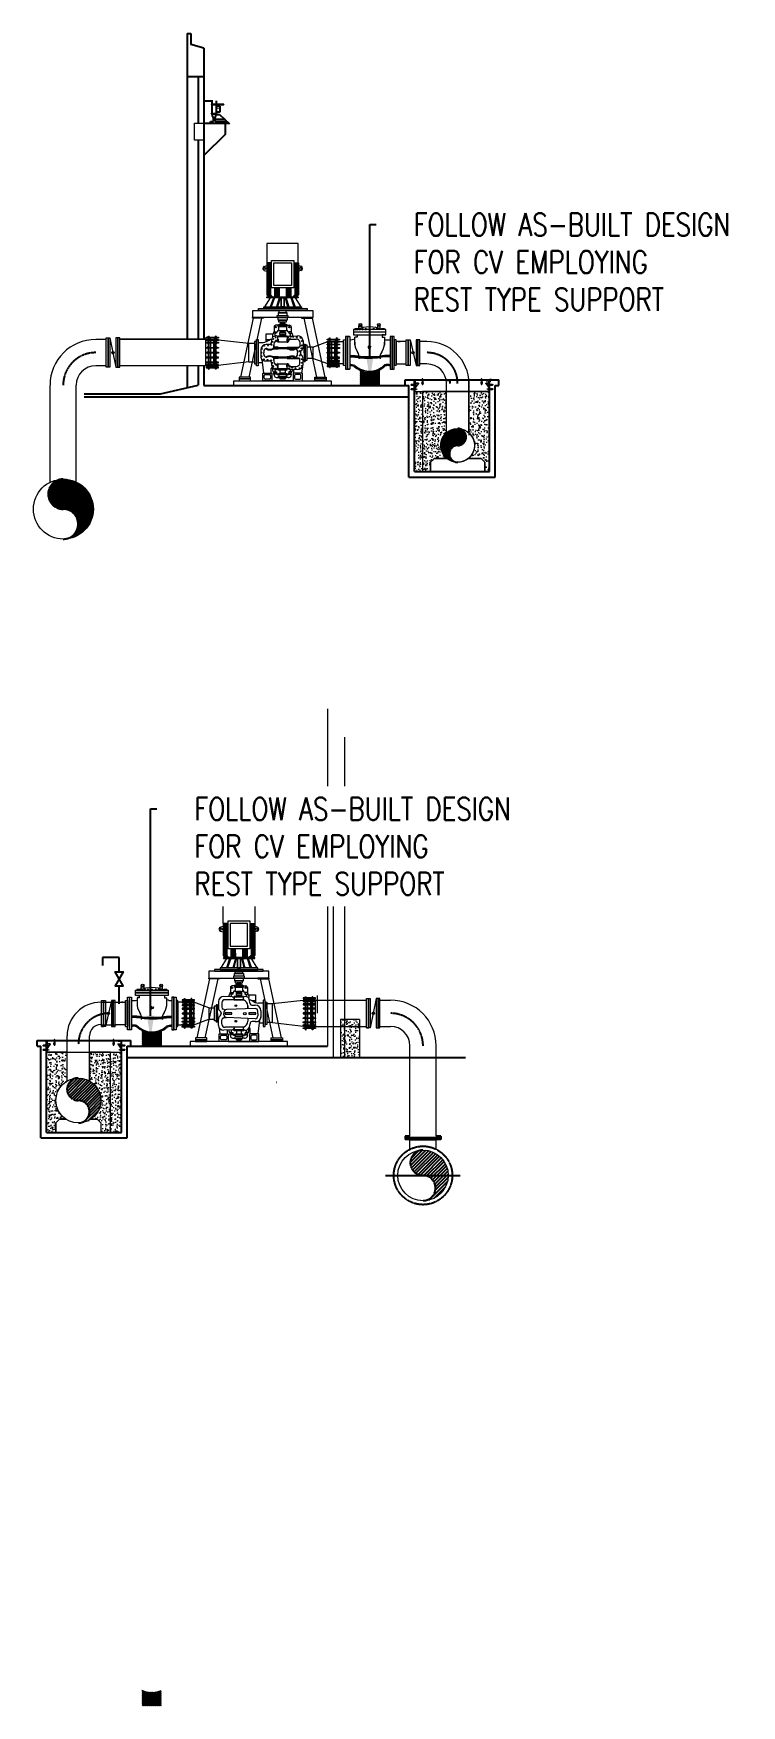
# Model space of a CAD drawing. Header units: inches. Extents: x 65856 to 131389, y 84027 to 134980.
# Drawn here: x 65856 to 84768, y 84027 to 128671 of the extents above; entities that cross this region are included whole.
import ezdxf
from ezdxf import colors
from ezdxf.entities.mleader import LeaderData, LeaderLine
from ezdxf.math import Vec2, Vec3

# ---------------------------------------------------------------- set-up
doc = ezdxf.new("R2010")
doc.units = ezdxf.units.IN
doc.header["$MEASUREMENT"] = 0
for name, pattern in [('CENTER', [2, 1.25, -0.25, 0.25, -0.25]), ('DASHED', [19.05, 12.7, -6.35]), ('HIDDEN', [0.375, 0.25, -0.125]), ('HIDDEN2', [0.1875, 0.125, -0.0625])]:
    doc.linetypes.add(name, pattern=pattern)
for name, color, linetype in [('1', 1, 'CENTER'), ('M-HVAC-EQPM-NEW', 5, 'Continuous'), ('M-HVAC-PIPE-NEW', 6, 'HIDDEN2'), ('pipe_dimensio', 1, 'Continuous'), ('PP', 4, 'Continuous'), ('VPORT', 9, 'Continuous'), ('WALL', 3, 'Continuous'), ('WINDOWS', 8, 'Continuous')]:
    doc.layers.add(name, color=color, linetype=linetype)
for name, color, linetype, lineweight in [('DIM', 251, 'Continuous', 0), ('hatch3', 252, 'Continuous', 9), ('MECHANICAL', 8, 'Continuous', 0)]:
    doc.layers.add(name, color=color, linetype=linetype, lineweight=lineweight)
doc.styles.add('RomanS', font='romans.shx', dxfattribs={"width": 0.8})
doc.styles.add('SIMPLEX', font='simplex.shx')
pattern_1 = [(50, (27177.67, 82615.22), (215.17805, -18.82564), [22.5, -247.5]), (355, (27177.67, 82615.22), (-41.6254, 225.65764), [18, -198]), (100.4514, (27195.6, 82613.65), (173.5528, 206.83186), [19.12206, -210.3426]), (46.1842, (27177.67, 82675.22), (320.1723, -49.6557), [33.75, -371.25]), (96.6356, (27204.35, 82671.1), (280.3988, 292.2354), [28.6831, -315.5139]), (351.1842, (27177.67, 82675.22), (280.3986, 292.2356), [27, -297]), (21, (27207.67, 82660.22), (179.0721, -120.78567), [22.5, -247.5]), (326, (27207.67, 82660.22), (72.9946, 217.545), [18, -198]), (71.4514, (27222.6, 82650.16), (252.0668, 96.75915), [19.12206, -210.3426]), (37.5, (27177.67, 82615.22), (3.64796, 99.86816), [0, -195.6, 0, -201, 0, -198.75]), (7.5, (27177.67, 82615.22), (78.92086, 118.32351), [0, -114.6, 0, -191.1, 0, -75.75]), (327.5, (27110.77, 82615.22), (160.14673, -6.76646), [0, -75, 0, -234, 0, -310.5]), (317.5, (27080.77, 82615.22), (174.95585, 30.0315), [0, -97.5, 0, -155.4, 0, -220.5])]
pattern_2 = [(50, (6848.15, 64975.83), (215.17805, -18.82564), [22.5, -247.5]), (355, (6848.15, 64975.83), (-41.6254, 225.65764), [18, -198]), (100.4514, (6866.08, 64974.26), (173.5528, 206.83186), [19.12206, -210.34263]), (46.1842, (6848.15, 65035.83), (320.1723, -49.6557), [33.75, -371.25]), (96.6356, (6874.83, 65031.7), (280.3988, 292.2354), [28.6831, -315.5139]), (351.1842, (6848.15, 65035.83), (280.3986, 292.2356), [27, -297]), (21, (6878.15, 65020.83), (179.0721, -120.78567), [22.5, -247.5]), (326, (6878.15, 65020.83), (72.9946, 217.545), [18, -198]), (71.4514, (6893.08, 65010.77), (252.0668, 96.75915), [19.12206, -210.34263]), (37.5, (6848.15, 64975.83), (3.64796, 99.868156), [0, -195.6, 0, -201, 0, -198.75]), (7.5, (6848.15, 64975.83), (78.92086, 118.32351), [0, -114.6, 0, -191.1, 0, -75.75]), (327.5, (6781.25, 64975.83), (160.14673, -6.76646), [0, -75, 0, -234, 0, -310.5]), (317.5, (6751.25, 64975.83), (174.95585, 30.0315), [0, -97.5, 0, -155.4, 0, -220.5])]

msp = doc.modelspace()

# ---------------------------------------------------------------- texts
at = {"layer": 'DIM', "color": 251, "style": 'SIMPLEX', "width": 0.85}
for p in [(74790, 120272), (68991, 102633)]:
    msp.add_text('CV', height=49.2, dxfattribs=at).set_placement(p)

# ---------------------------------------------------------------- hatches: boundary and pattern name
at = {"layer": '1'}
h = msp.add_hatch(dxfattribs=at)
h.set_pattern_fill('ANSI31', color=251, scale=333.3333, angle=45, style=0)
h.set_pattern_definition([(90, (27177.674, 82615.224), (-41.666663, 7e-15), [])])
h.paths.add_polyline_path([(77189, 118121, -0.00354), (77195, 118120, -0.985937), (77189, 117671)])
h.paths.add_polyline_path([(77189, 118121), (77189, 117671), (76736, 117671, -0.416289)])
h.paths.add_polyline_path([(76736, 117671), (77189, 117671, 1), (77189, 117221, -0.416289)])
h = msp.add_hatch(dxfattribs=at)
h.set_pattern_fill('ANSI31', color=251, scale=333.3333, angle=45, style=0)
h.set_pattern_definition([(90, (26880.674, 82615.224), (-41.666663, 7e-15), [])])
h.paths.add_polyline_path([(66650, 116771, 0.00354), (66639, 116771, 0.985937), (66650, 115971)])
h.paths.add_polyline_path([(66650, 116771), (66650, 115971), (67456, 115971, 0.416289)])
h.paths.add_polyline_path([(67456, 115971), (66650, 115971, -1), (66650, 115171, 0.416289)])
h = msp.add_hatch(dxfattribs=at)
h.set_pattern_fill('ANSI31', color=251, scale=444.444444, style=0)
h.set_pattern_definition([(45, (-108014.267, -15665.34), (-39.28371, 39.28371), [])])
h.paths.add_polyline_path([(67052, 100782, 0.00354), (67043, 100782, 0.985937), (67052, 100182)])
h.paths.add_polyline_path([(67052, 100782), (67052, 100182), (67656, 100182, 0.416289)])
h.paths.add_polyline_path([(67656, 100182), (67052, 100182, -1), (67052, 99582, 0.416289)])
h = msp.add_hatch(dxfattribs=at)
h.set_pattern_fill('ANSI31', color=251, scale=500, style=0)
h.set_pattern_definition([(45, (-120692.576, -32146.743), (-44.194174, 44.194174), [])])
h.paths.add_polyline_path([(76257, 98856, 0.00354), (76247, 98856, 0.985937), (76257, 98181)])
h.paths.add_polyline_path([(76257, 98856), (76257, 98181), (76936, 98181, 0.416289)])
h.paths.add_polyline_path([(76936, 98181), (76257, 98181, -1), (76257, 97506, 0.416289)])
at = {"layer": 'DIM', "lineweight": 0, "ltscale": 10}
h = msp.add_hatch(dxfattribs=at)
h.set_pattern_fill('AR-CONC', color=251, scale=30, style=0)
h.set_pattern_definition(pattern_1)
h.paths.add_polyline_path([(76245, 119111), (76036, 119111), (76036, 116971), (76245, 116971)])
h = msp.add_hatch(dxfattribs=at)
h.set_pattern_fill('AR-CONC', color=251, scale=30, style=0)
h.set_pattern_definition(pattern_1)
h.paths.add_polyline_path([(78036, 119111), (77486, 119111), (77486, 118006, -0.213422), (77636, 117671, -0.226541), (77468, 117321), (77813, 117321), (77913, 117221), (77913, 116971), (78036, 116971)])
h.paths.add_polyline_path([(76886, 119111), (76245, 119111), (76245, 116971), (76458, 116971), (76458, 117221), (76558, 117321), (76903, 117321, -0.226541), (76736, 117671, -0.213422), (76886, 118006)])
h = msp.add_hatch(dxfattribs=at)
h.set_pattern_fill('AR-CONC', color=251, scale=30, style=0)
h.set_pattern_definition(pattern_2)
h.paths.add_polyline_path([(74161, 102160), (74061, 102160), (74061, 101331), (74161, 101331)])
h.paths.add_polyline_path([(74561, 102160), (74161, 102160), (74161, 101331), (74561, 101331)])
h.paths.add_polyline_path([(74561, 102345), (74161, 102345), (74161, 102160), (74561, 102160)])
h.paths.add_polyline_path([(74161, 102345), (74061, 102345), (74061, 102160), (74161, 102160)])
h = msp.add_hatch(dxfattribs=at)
h.set_pattern_fill('AR-CONC', color=251, scale=30, style=0)
h.set_pattern_definition(pattern_2)
h.paths.add_polyline_path([(66756, 101471), (66206, 101471), (66206, 99331), (66456, 99331), (66456, 99581), (66556, 99681), (66725, 99681, -0.251805), (66456, 100182, -0.267949), (66756, 100701)])
h.paths.add_polyline_path([(67913, 101471), (67356, 101471), (67356, 100701, -0.267949), (67656, 100182, -0.251805), (67387, 99681), (67556, 99681), (67656, 99581), (67656, 99331), (67913, 99331)])
h.paths.add_polyline_path([(68206, 101471), (67913, 101471), (67913, 99331), (68206, 99331)])
at = {"layer": 'M-HVAC-EQPM-NEW'}
h = msp.add_hatch(dxfattribs=at)
h.set_pattern_fill('ANSI31', color=256, scale=100)
h.set_pattern_definition([(45, (-518445.904, -383533.775), (-8.83883476, 8.83883476), [])])
h.paths.add_polyline_path([(75089, 119683, -0.216157), (74589, 119674), (74589, 119271), (75089, 119271)])
h = msp.add_hatch(dxfattribs=at)
h.set_pattern_fill('ANSI31', color=256, scale=100)
h.set_pattern_definition([(45, (-518625.811, -388687.135), (-8.83883476, 8.83883476), [])])
h.paths.add_polyline_path([(69265, 102034, -0.216157), (68765, 102044), (68765, 101631), (69265, 101631)])
h = msp.add_hatch(dxfattribs=at)
h.set_pattern_fill('ANSI31', color=256, scale=100)
h.set_pattern_definition([(45, (-518625.811, -406291.135), (-8.83883476, 8.83883476), [])])
h.paths.add_polyline_path([(69265, 84430, -0.216157), (68765, 84440), (68765, 84027), (69265, 84027)])

# ---------------------------------------------------------------- linework, layer by layer
at = {"color": 251}
for p, q in [((68148, 103997), (67702, 103997)), ((67702, 103997), (67702, 103789)), ((68148, 103618), (68148, 103997)), ((68148, 102760), (68148, 103247)), ((76741, 99185), (75782, 99185)), ((75911, 99138), (76611, 99138))]:
    msp.add_line(p, q, dxfattribs=at)
for points in [[(68148, 103433), (68040, 103618), (68255, 103618)], [(68148, 103433), (68040, 103247), (68255, 103247)]]:
    msp.add_lwpolyline(points, close=True, dxfattribs=at)
at = {"layer": '1', "color": 251}
msp.add_circle((76261, 98181), 781, dxfattribs=at)
for centre, radius, start, end in [((67519, 119280), 869, 90, 180), ((76361, 119324), 825, 0.1698, 89.5902), ((77189, 117896), 225, 270, 90), ((77189, 117446), 225, 90, 270), ((66650, 116371), 400, 90, 270), ((66650, 115571), 400, 270, 90), ((67881, 101685), 825, 90.4098, 179.8302), ((75393, 101641), 869, 0, 90), ((67052, 100482), 300, 90, 270), ((67052, 99882), 300, 270, 90), ((76257, 98519), 337, 90, 270), ((76257, 97844), 337, 270, 90)]:
    msp.add_arc(centre, radius, start, end, dxfattribs=at)
at = {"layer": 'DIM', "color": 251}
for p, q in [((72930, 123058), (72089, 123058)), ((72089, 123058), (72089, 122543)), ((72930, 122543), (72930, 123058)), ((72021, 122452), (72089, 122472)), ((72021, 122343), (72089, 122323)), ((72213, 122543), (72089, 122543)), ((72089, 122543), (72089, 121696)), ((72122, 122543), (72122, 121696)), ((72155, 122543), (72155, 121696)), ((72187, 122543), (72187, 121696)), ((72809, 122543), (72933, 122543)), ((72835, 122543), (72834, 121696)), ((72868, 122543), (72867, 121695)), ((72900, 122543), (72900, 121695)), ((72933, 122543), (72932, 121695)), ((73001, 122452), (72933, 122472)), ((73001, 122343), (72933, 122323)), ((72181, 121608), (72028, 121367)), ((72089, 121696), (72143, 121642)), ((72122, 121696), (72176, 121642)), ((72155, 121696), (72209, 121642)), ((72264, 121608), (72178, 121367)), ((72187, 121696), (72241, 121642)), ((72295, 121608), (72209, 121367)), ((72292, 121876), (72292, 121642)), ((72317, 121876), (72317, 121642)), ((72342, 121876), (72342, 121642)), ((72417, 121608), (72350, 121367)), ((72366, 121876), (72366, 121642)), ((72442, 121608), (72378, 121367)), ((72391, 121876), (72391, 121642)), ((72416, 121876), (72416, 121642)), ((72580, 121608), (72644, 121367)), ((72606, 121876), (72606, 121642)), ((72606, 121608), (72673, 121367)), ((72631, 121875), (72631, 121642)), ((72655, 121875), (72655, 121642)), ((72680, 121875), (72680, 121642)), ((72705, 121875), (72705, 121642)), ((72728, 121608), (72814, 121367)), ((72729, 121875), (72729, 121642)), ((72759, 121608), (72845, 121367)), ((72834, 121696), (72781, 121642)), ((72867, 121695), (72813, 121642)), ((72842, 121608), (72994, 121367)), ((72900, 121695), (72846, 121642)), ((72932, 121695), (72879, 121642)), ((71724, 121065), (71384, 119494)), ((71944, 121065), (71605, 119494)), ((73077, 121065), (73417, 119494)), ((73297, 121065), (73637, 119494)), ((72248, 120642), (72063, 120642)), ((72063, 120642), (72063, 120436)), ((72274, 120701), (72349, 120701)), ((72274, 120664), (72274, 120701)), ((72349, 120664), (72274, 120664)), ((72282, 120839), (72282, 120701)), ((72392, 120879), (72325, 120879)), ((72349, 120701), (72349, 120664)), ((72349, 120692), (72360, 120692)), ((72387, 120511), (72387, 120601)), ((72387, 120601), (72636, 120601)), ((72387, 120579), (72636, 120579)), ((72388, 120751), (72408, 120751)), ((72408, 120845), (72614, 120845)), ((72408, 120730), (72408, 120845)), ((72614, 120730), (72408, 120730)), ((72437, 120688), (72585, 120688)), ((72437, 120630), (72437, 120688)), ((72585, 120630), (72437, 120630)), ((72445, 120630), (72577, 120630)), ((72445, 120601), (72445, 120630)), ((72577, 120601), (72445, 120601)), ((72454, 120730), (72568, 120730)), ((72454, 120688), (72454, 120730)), ((72568, 120688), (72454, 120688)), ((72568, 120730), (72568, 120688)), ((72577, 120630), (72577, 120601)), ((72585, 120688), (72585, 120630)), ((72614, 120845), (72614, 120730)), ((72634, 120751), (72614, 120751)), ((72630, 120879), (72697, 120879)), ((72636, 120601), (72636, 120511)), ((72673, 120692), (72661, 120692)), ((72747, 120701), (72673, 120701)), ((72673, 120701), (72673, 120664)), ((72673, 120664), (72747, 120664)), ((72687, 120584), (72910, 120595)), ((72740, 120839), (72740, 120701)), ((72747, 120664), (72747, 120701)), ((74446, 120781), (74446, 120765)), ((74464, 120782), (74464, 120765)), ((74493, 120781), (74493, 120765)), ((74511, 120782), (74511, 120765)), ((74556, 120781), (74556, 120765)), ((74574, 120782), (74574, 120765)), ((74636, 120781), (74636, 120765)), ((74654, 120782), (74654, 120765)), ((74720, 120781), (74720, 120765)), ((74738, 120782), (74738, 120765)), ((74827, 120781), (74827, 120765)), ((74845, 120782), (74845, 120765)), ((74934, 120782), (74934, 120765)), ((74952, 120781), (74952, 120765)), ((75018, 120782), (75018, 120765)), ((75036, 120781), (75036, 120765)), ((75098, 120782), (75098, 120765)), ((75116, 120781), (75116, 120765)), ((75161, 120782), (75161, 120765)), ((75180, 120781), (75180, 120765)), ((75208, 120782), (75208, 120765)), ((75226, 120781), (75226, 120765)), ((71812, 120500), (71859, 120500)), ((71812, 119798), (71812, 120500)), ((71859, 120500), (71859, 119798)), ((71859, 120417), (71988, 120417)), ((71927, 120219), (71927, 120038)), ((71927, 120144), (71927, 120050)), ((72005, 120179), (72005, 120141)), ((72005, 120106), (72005, 120144)), ((72173, 120491), (72063, 120491)), ((72162, 120364), (72073, 120364)), ((72211, 120405), (72233, 120530)), ((72274, 120344), (72274, 120274)), ((72274, 120274), (72274, 120344)), ((72387, 120441), (72636, 120441)), ((72722, 120511), (72875, 120511)), ((72910, 120179), (72910, 120141)), ((72910, 120106), (72910, 120144)), ((72969, 120428), (72969, 120308)), ((72988, 120159), (72988, 120143)), ((72988, 120132), (72988, 120148)), ((73058, 120464), (73057, 120295)), ((73057, 120308), (73085, 120311)), ((73085, 120377), (73115, 120377)), ((73085, 120146), (73085, 120377)), ((73085, 120146), (73085, 119914)), ((73115, 120377), (73115, 119914)), ((71859, 119798), (71812, 119798)), ((71859, 119881), (71968, 119881)), ((71957, 119968), (72002, 119596)), ((72072, 119928), (72156, 119928)), ((72209, 119596), (72209, 119725)), ((72274, 119944), (72274, 120014)), ((72274, 120014), (72274, 119944)), ((72387, 119847), (72636, 119847)), ((72387, 119777), (72387, 119685)), ((72387, 119713), (72387, 119774)), ((72636, 119713), (72387, 119713)), ((72387, 119685), (72636, 119685)), ((72442, 119692), (72579, 119692)), ((72442, 119600), (72442, 119692)), ((72579, 119692), (72579, 119600)), ((72636, 119685), (72636, 119777)), ((72687, 119707), (72910, 119696)), ((72722, 119777), (72875, 119777)), ((72811, 119596), (72811, 119701)), ((72969, 119859), (72969, 119980)), ((73039, 119765), (73018, 119596)), ((73058, 119827), (73057, 119996)), ((73057, 119983), (73085, 119980)), ((73085, 119914), (73115, 119914)), ((71981, 119596), (72227, 119596)), ((71981, 119396), (71981, 119596)), ((72227, 119396), (71981, 119396)), ((72020, 119463), (72020, 119539)), ((72045, 119565), (72165, 119565)), ((72165, 119437), (72045, 119437)), ((72191, 119539), (72191, 119463)), ((72227, 119596), (72227, 119396)), ((72280, 119633), (72346, 119633)), ((72280, 119594), (72280, 119633)), ((72346, 119594), (72280, 119594)), ((72280, 119594), (72362, 119594)), ((72280, 119571), (72280, 119594)), ((72362, 119571), (72280, 119571)), ((72280, 119571), (72290, 119518)), ((72346, 119633), (72346, 119594)), ((72362, 119594), (72362, 119571)), ((72362, 119571), (72362, 119553)), ((72417, 119553), (72362, 119553)), ((72363, 119485), (72405, 119485)), ((72398, 119591), (72623, 119591)), ((72398, 119578), (72398, 119591)), ((72623, 119578), (72398, 119578)), ((72405, 119524), (72617, 119524)), ((72405, 119475), (72405, 119524)), ((72617, 119475), (72405, 119475)), ((72417, 119572), (72608, 119572)), ((72417, 119524), (72417, 119572)), ((72579, 119600), (72442, 119600)), ((72444, 119475), (72577, 119475)), ((72444, 119444), (72444, 119475)), ((72577, 119444), (72444, 119444)), ((72461, 119591), (72461, 119600)), ((72463, 119572), (72463, 119578)), ((72560, 119600), (72560, 119591)), ((72561, 119578), (72561, 119572)), ((72577, 119475), (72577, 119444)), ((72608, 119572), (72608, 119524)), ((72608, 119553), (72659, 119553)), ((72617, 119524), (72617, 119475)), ((72659, 119485), (72617, 119485)), ((72623, 119591), (72623, 119578)), ((72742, 119594), (72659, 119594)), ((72659, 119594), (72659, 119571)), ((72659, 119571), (72742, 119571)), ((72659, 119571), (72659, 119553)), ((72742, 119633), (72675, 119633)), ((72675, 119633), (72675, 119594)), ((72675, 119594), (72742, 119594)), ((72742, 119571), (72731, 119518)), ((72742, 119594), (72742, 119633)), ((72742, 119571), (72742, 119594)), ((73040, 119596), (72794, 119596)), ((72794, 119596), (72794, 119396)), ((72794, 119396), (73040, 119396)), ((72830, 119539), (72830, 119463)), ((72975, 119565), (72856, 119565)), ((72856, 119437), (72975, 119437)), ((73001, 119463), (73001, 119539)), ((73040, 119396), (73040, 119596)), ((75948, 119298), (75946, 119296)), ((75946, 119296), (75946, 119280)), ((75948, 119278), (75946, 119280)), ((76046, 119298), (75948, 119298)), ((75948, 119278), (75948, 119298)), ((75948, 119278), (76046, 119278)), ((75986, 119421), (76036, 119421)), ((75986, 119421), (75986, 119415)), ((75986, 119415), (76030, 119415)), ((76030, 119415), (76030, 119371)), ((76036, 119371), (76030, 119371)), ((76036, 119421), (76036, 119371)), ((76136, 119336), (76036, 119336)), ((76036, 119336), (76036, 119136)), ((76121, 119411), (76046, 119411)), ((76046, 119411), (76046, 119336)), ((76046, 119336), (76052, 119336)), ((76136, 119326), (76046, 119326)), ((76046, 119326), (76046, 119136)), ((76136, 119326), (76046, 119201)), ((76059, 119296), (76046, 119296)), ((76059, 119279), (76046, 119279)), ((76121, 119405), (76052, 119405)), ((76052, 119405), (76052, 119336)), ((76060, 119275), (76060, 119301)), ((76060, 119298), (76078, 119298)), ((76060, 119298), (76060, 119278)), ((76078, 119278), (76060, 119278)), ((76078, 119298), (76080, 119296)), ((76078, 119278), (76078, 119298)), ((76078, 119278), (76080, 119280)), ((76080, 119296), (76080, 119280)), ((76121, 119411), (76121, 119405)), ((76136, 119336), (76136, 119326)), ((76261, 119326), (76231, 119326)), ((76235, 119318), (76255, 119318)), ((76235, 119314), (76255, 119314)), ((76235, 119310), (76255, 119310)), ((76235, 119306), (76255, 119306)), ((76235, 119302), (76255, 119302)), ((76236, 119441), (76236, 119341)), ((76236, 119341), (76236, 119321)), ((76236, 119321), (76236, 119296)), ((76236, 119298), (76256, 119298)), ((76256, 119296), (76236, 119296)), ((76237, 119320), (76254, 119320)), ((76237, 119316), (76254, 119316)), ((76237, 119312), (76254, 119312)), ((76237, 119308), (76254, 119308)), ((76237, 119304), (76254, 119304)), ((76237, 119300), (76254, 119300)), ((76256, 119441), (76256, 119341)), ((76256, 119341), (76256, 119321)), ((76256, 119321), (76256, 119296)), ((77811, 119326), (77841, 119326)), ((77816, 119441), (77816, 119341)), ((77816, 119341), (77816, 119321)), ((77816, 119321), (77816, 119296)), ((77836, 119318), (77816, 119318)), ((77836, 119314), (77816, 119314)), ((77836, 119310), (77816, 119310)), ((77836, 119306), (77816, 119306)), ((77836, 119302), (77816, 119302)), ((77836, 119298), (77816, 119298)), ((77816, 119296), (77836, 119296)), ((77834, 119320), (77817, 119320)), ((77834, 119316), (77817, 119316)), ((77834, 119312), (77817, 119312)), ((77834, 119308), (77817, 119308)), ((77834, 119304), (77817, 119304)), ((77834, 119300), (77817, 119300)), ((77836, 119441), (77836, 119341)), ((77836, 119341), (77836, 119321)), ((77836, 119321), (77836, 119296)), ((77936, 119326), (78026, 119201)), ((77993, 119298), (77991, 119296)), ((77991, 119296), (77991, 119280)), ((77993, 119278), (77991, 119280)), ((78011, 119298), (77993, 119298)), ((77993, 119278), (77993, 119298)), ((77993, 119278), (78011, 119278)), ((78011, 119275), (78011, 119301)), ((78011, 119298), (78011, 119278)), ((78012, 119296), (78026, 119296)), ((78012, 119279), (78026, 119279)), ((78026, 119326), (78026, 119136)), ((78026, 119298), (78124, 119298)), ((78124, 119278), (78026, 119278)), ((78036, 119336), (78036, 119136)), ((78049, 119298), (78049, 119278)), ((78124, 119298), (78126, 119296)), ((78124, 119278), (78124, 119298)), ((78124, 119278), (78126, 119280)), ((78126, 119296), (78126, 119280)), ((75948, 119186), (75946, 119184)), ((75946, 119184), (75946, 119168)), ((75948, 119166), (75946, 119168)), ((76046, 119186), (75948, 119186)), ((75948, 119166), (75948, 119186)), ((75948, 119166), (76046, 119166)), ((76022, 119186), (76022, 119166)), ((76059, 119184), (76046, 119184)), ((76059, 119167), (76046, 119167)), ((76060, 119163), (76060, 119189)), ((76060, 119186), (76078, 119186)), ((76060, 119186), (76060, 119166)), ((76078, 119166), (76060, 119166)), ((76078, 119186), (76080, 119184)), ((76078, 119166), (76078, 119186)), ((76078, 119166), (76080, 119168)), ((76080, 119184), (76080, 119168)), ((77993, 119186), (77991, 119184)), ((77991, 119184), (77991, 119168)), ((77993, 119166), (77991, 119168)), ((78011, 119186), (77993, 119186)), ((77993, 119166), (77993, 119186)), ((77993, 119166), (78011, 119166)), ((78011, 119163), (78011, 119189)), ((78011, 119186), (78011, 119166)), ((78012, 119184), (78026, 119184)), ((78012, 119167), (78026, 119167)), ((78026, 119186), (78124, 119186)), ((78124, 119166), (78026, 119166)), ((78036, 119136), (78026, 119136)), ((78049, 119186), (78049, 119166)), ((78124, 119186), (78126, 119184)), ((78124, 119166), (78124, 119186)), ((78124, 119166), (78126, 119168)), ((78126, 119184), (78126, 119168)), ((70924, 104904), (70924, 105418)), ((70924, 105418), (71765, 105418)), ((71765, 105418), (71765, 104904)), ((70853, 104813), (70922, 104833)), ((70853, 104703), (70922, 104684)), ((70921, 104904), (70922, 104056)), ((71046, 104904), (70922, 104904)), ((70954, 104904), (70955, 104056)), ((70987, 104904), (70987, 104056)), ((71019, 104904), (71020, 104056)), ((71641, 104904), (71765, 104904)), ((71667, 104904), (71667, 104056)), ((71700, 104904), (71700, 104056)), ((71733, 104904), (71733, 104056)), ((71765, 104904), (71765, 104056)), ((71834, 104813), (71765, 104833)), ((71834, 104703), (71765, 104684)), ((70922, 104056), (70976, 104002)), ((70955, 104056), (71009, 104002)), ((70987, 104056), (71041, 104002)), ((71020, 104056), (71074, 104002)), ((71125, 104236), (71125, 104002)), ((71150, 104236), (71150, 104002)), ((71174, 104236), (71175, 104002)), ((71199, 104236), (71199, 104002)), ((71224, 104236), (71224, 104002)), ((71248, 104236), (71249, 104002)), ((71439, 104236), (71439, 104002)), ((71463, 104236), (71463, 104002)), ((71488, 104236), (71488, 104002)), ((71513, 104236), (71513, 104002)), ((71537, 104236), (71537, 104002)), ((71562, 104236), (71562, 104002)), ((71667, 104056), (71613, 104002)), ((71700, 104056), (71646, 104002)), ((71733, 104056), (71679, 104002)), ((71765, 104056), (71711, 104002)), ((71012, 103969), (70860, 103727)), ((71096, 103969), (71009, 103727)), ((71127, 103969), (71041, 103727)), ((71249, 103969), (71181, 103727)), ((71274, 103969), (71210, 103727)), ((71412, 103969), (71476, 103727)), ((71437, 103969), (71505, 103727)), ((71560, 103969), (71646, 103727)), ((71591, 103969), (71677, 103727)), ((71674, 103969), (71826, 103727)), ((68628, 103142), (68628, 103125)), ((68646, 103142), (68646, 103125)), ((68675, 103142), (68675, 103125)), ((68693, 103142), (68693, 103125)), ((68738, 103142), (68738, 103125)), ((68756, 103142), (68756, 103125)), ((68818, 103142), (68818, 103125)), ((68837, 103142), (68837, 103125)), ((68903, 103142), (68903, 103125)), ((68921, 103142), (68921, 103125)), ((69009, 103142), (69009, 103125)), ((69027, 103142), (69027, 103125)), ((69116, 103142), (69116, 103125)), ((69134, 103142), (69134, 103125)), ((69200, 103142), (69200, 103125)), ((69218, 103142), (69218, 103125)), ((69280, 103142), (69280, 103125)), ((69298, 103142), (69298, 103125)), ((69344, 103142), (69344, 103125)), ((69362, 103142), (69362, 103125)), ((69391, 103142), (69391, 103125)), ((69409, 103142), (69409, 103125)), ((70557, 103426), (70218, 101855)), ((70778, 103426), (70438, 101855)), ((71115, 103200), (71115, 103062)), ((71224, 103240), (71157, 103240)), ((71446, 103205), (71241, 103205)), ((71241, 103205), (71241, 103091)), ((71446, 103091), (71446, 103205)), ((71463, 103240), (71530, 103240)), ((71572, 103200), (71572, 103062)), ((71910, 103426), (72250, 101855)), ((72130, 103426), (72470, 101855)), ((70769, 102738), (70739, 102738)), ((70739, 102738), (70739, 102274)), ((70769, 102506), (70769, 102738)), ((70796, 102824), (70797, 102655)), ((70885, 102789), (70885, 102669)), ((71168, 102945), (70944, 102956)), ((71218, 102872), (70979, 102872)), ((71107, 103062), (71181, 103062)), ((71107, 103024), (71107, 103062)), ((71181, 103024), (71107, 103024)), ((71181, 103062), (71181, 103024)), ((71181, 103052), (71193, 103052)), ((71218, 102962), (71218, 102872)), ((71467, 102962), (71218, 102962)), ((71467, 102940), (71218, 102940)), ((71218, 102872), (71467, 102872)), ((71467, 102872), (71218, 102872)), ((71220, 103111), (71241, 103111)), ((71241, 103091), (71446, 103091)), ((71418, 103049), (71269, 103049)), ((71269, 103049), (71269, 102990)), ((71269, 102990), (71418, 102990)), ((71409, 102990), (71278, 102990)), ((71278, 102990), (71278, 102962)), ((71278, 102962), (71409, 102962)), ((71401, 103091), (71286, 103091)), ((71286, 103091), (71286, 103049)), ((71286, 103049), (71401, 103049)), ((71401, 103049), (71401, 103091)), ((71409, 102962), (71409, 102990)), ((71418, 102990), (71418, 103049)), ((71467, 103111), (71446, 103111)), ((71467, 102872), (71467, 102962)), ((71506, 103052), (71494, 103052)), ((71580, 103062), (71506, 103062)), ((71506, 103062), (71506, 103024)), ((71506, 103024), (71580, 103024)), ((71580, 103024), (71580, 103062)), ((71580, 102705), (71580, 102634)), ((71580, 102634), (71580, 102705)), ((71606, 103003), (71791, 103003)), ((71644, 102766), (71622, 102891)), ((71682, 102851), (71791, 102851)), ((71693, 102725), (71782, 102725)), ((71791, 103003), (71791, 102796)), ((71996, 102777), (71867, 102777)), ((72043, 102861), (71996, 102861)), ((71996, 102861), (71996, 102158)), ((72043, 102158), (72043, 102861)), ((70769, 102274), (70739, 102274)), ((70797, 102669), (70769, 102671)), ((70769, 102506), (70769, 102274)), ((70797, 102343), (70769, 102341)), ((70796, 102188), (70797, 102357)), ((70867, 102520), (70867, 102503)), ((70867, 102492), (70867, 102509)), ((70885, 102217), (70885, 102338)), ((70945, 102540), (70945, 102502)), ((70945, 102467), (70945, 102505)), ((71155, 102522), (70975, 102522)), ((70975, 102522), (70975, 102484)), ((70975, 102484), (71155, 102484)), ((71779, 102642), (71014, 102613)), ((71779, 102365), (71014, 102393)), ((71155, 102484), (71155, 102522)), ((71580, 102378), (71580, 102302)), ((71792, 102522), (71611, 102522)), ((71611, 102522), (71611, 102484)), ((71611, 102484), (71792, 102484)), ((71783, 102289), (71698, 102289)), ((71792, 102484), (71792, 102522)), ((71847, 102506), (71847, 102565)), ((71847, 102500), (71847, 102441)), ((71897, 102329), (71852, 101957)), ((71996, 102242), (71887, 102242)), ((71927, 102579), (71927, 102399)), ((71928, 102504), (71928, 102411)), ((66406, 101801), (66406, 101701)), ((66426, 101801), (66426, 101701)), ((67986, 101801), (67986, 101701)), ((68006, 101801), (68006, 101701)), ((70814, 101957), (71061, 101957)), ((70814, 101756), (70814, 101957)), ((70816, 102125), (70836, 101957)), ((70853, 101824), (70853, 101900)), ((70879, 101925), (70999, 101925)), ((70999, 101798), (70879, 101798)), ((71168, 102068), (70944, 102056)), ((71218, 102135), (70979, 102135)), ((71024, 101900), (71024, 101824)), ((71043, 101957), (71043, 102061)), ((71061, 101957), (71061, 101756)), ((71113, 101994), (71180, 101994)), ((71113, 101955), (71113, 101994)), ((71180, 101955), (71113, 101955)), ((71113, 101955), (71195, 101955)), ((71113, 101932), (71113, 101955)), ((71195, 101932), (71113, 101932)), ((71113, 101932), (71123, 101879)), ((71180, 101994), (71180, 101955)), ((71195, 101955), (71195, 101932)), ((71195, 101932), (71195, 101913)), ((71246, 101913), (71195, 101913)), ((71196, 101846), (71238, 101846)), ((71215, 102045), (71215, 102074)), ((71215, 102074), (71473, 102074)), ((71473, 102045), (71215, 102045)), ((71467, 102135), (71218, 102135)), ((71467, 102135), (71221, 102135)), ((71221, 102135), (71221, 102074)), ((71457, 101952), (71231, 101952)), ((71231, 101952), (71231, 101938)), ((71231, 101938), (71457, 101938)), ((71450, 101885), (71238, 101885)), ((71238, 101885), (71238, 101835)), ((71238, 101835), (71450, 101835)), ((71437, 101933), (71246, 101933)), ((71246, 101933), (71246, 101885)), ((71412, 102052), (71276, 102052)), ((71276, 102052), (71276, 101960)), ((71276, 101960), (71412, 101960)), ((71410, 101835), (71277, 101835)), ((71277, 101835), (71277, 101805)), ((71277, 101805), (71410, 101805)), ((71293, 101938), (71293, 101933)), ((71295, 101960), (71295, 101952)), ((71391, 101933), (71391, 101938)), ((71393, 101952), (71393, 101960)), ((71410, 101805), (71410, 101835)), ((71412, 101960), (71412, 102052)), ((71437, 101885), (71437, 101933)), ((71437, 101913), (71493, 101913)), ((71450, 101835), (71450, 101885)), ((71492, 101846), (71450, 101846)), ((71457, 101938), (71457, 101952)), ((71467, 102074), (71467, 102135)), ((71473, 102074), (71473, 102045)), ((71575, 101955), (71493, 101955)), ((71493, 101955), (71493, 101932)), ((71493, 101932), (71575, 101932)), ((71493, 101932), (71493, 101913)), ((71575, 101994), (71508, 101994)), ((71508, 101994), (71508, 101955)), ((71508, 101955), (71575, 101955)), ((71575, 101932), (71564, 101879)), ((71575, 101955), (71575, 101994)), ((71575, 101932), (71575, 101955)), ((71874, 101957), (71628, 101957)), ((71628, 101957), (71628, 101756)), ((71645, 101957), (71645, 102086)), ((71664, 101900), (71664, 101824)), ((71809, 101925), (71690, 101925)), ((71690, 101798), (71809, 101798)), ((71835, 101824), (71835, 101900)), ((71874, 101756), (71874, 101957)), ((71996, 102158), (72043, 102158)), ((66118, 101658), (66116, 101656)), ((66116, 101656), (66116, 101640)), ((66118, 101638), (66116, 101640)), ((66118, 101546), (66116, 101544)), ((66116, 101544), (66116, 101528)), ((66118, 101526), (66116, 101528)), ((66216, 101658), (66118, 101658)), ((66118, 101638), (66118, 101658)), ((66118, 101638), (66216, 101638)), ((66216, 101546), (66118, 101546)), ((66118, 101526), (66118, 101546)), ((66118, 101526), (66216, 101526)), ((66156, 101781), (66206, 101781)), ((66156, 101781), (66156, 101775)), ((66156, 101775), (66200, 101775)), ((66193, 101546), (66193, 101526)), ((66200, 101775), (66200, 101731)), ((66206, 101731), (66200, 101731)), ((66206, 101781), (66206, 101731)), ((66306, 101696), (66206, 101696)), ((66206, 101696), (66206, 101496)), ((66291, 101771), (66216, 101771)), ((66216, 101771), (66216, 101696)), ((66216, 101696), (66222, 101696)), ((66306, 101686), (66216, 101686)), ((66216, 101686), (66216, 101496)), ((66306, 101686), (66216, 101561)), ((66229, 101657), (66216, 101657)), ((66229, 101639), (66216, 101639)), ((66229, 101545), (66216, 101545)), ((66229, 101527), (66216, 101527)), ((66291, 101765), (66222, 101765)), ((66222, 101765), (66222, 101696)), ((66231, 101635), (66231, 101661)), ((66231, 101658), (66249, 101658)), ((66231, 101658), (66231, 101638)), ((66249, 101638), (66231, 101638)), ((66231, 101523), (66231, 101549)), ((66231, 101546), (66249, 101546)), ((66231, 101546), (66231, 101526)), ((66249, 101526), (66231, 101526)), ((66249, 101658), (66251, 101656)), ((66249, 101638), (66249, 101658)), ((66249, 101638), (66251, 101640)), ((66249, 101546), (66251, 101544)), ((66249, 101526), (66249, 101546)), ((66249, 101526), (66251, 101528)), ((66251, 101656), (66251, 101640)), ((66251, 101544), (66251, 101528)), ((66291, 101771), (66291, 101765)), ((66306, 101696), (66306, 101686)), ((66431, 101686), (66401, 101686)), ((66406, 101701), (66406, 101681)), ((66406, 101681), (66406, 101656)), ((66406, 101679), (66426, 101679)), ((66406, 101674), (66426, 101674)), ((66406, 101670), (66426, 101670)), ((66406, 101666), (66426, 101666)), ((66406, 101662), (66426, 101662)), ((66406, 101658), (66426, 101658)), ((66426, 101656), (66406, 101656)), ((66407, 101681), (66424, 101681)), ((66407, 101676), (66424, 101676)), ((66407, 101672), (66424, 101672)), ((66407, 101668), (66424, 101668)), ((66407, 101664), (66424, 101664)), ((66407, 101660), (66424, 101660)), ((66426, 101701), (66426, 101681)), ((66426, 101681), (66426, 101656)), ((67981, 101686), (68011, 101686)), ((67986, 101701), (67986, 101681)), ((67986, 101681), (67986, 101656)), ((68006, 101679), (67986, 101679)), ((68006, 101674), (67986, 101674)), ((68006, 101670), (67986, 101670)), ((68006, 101666), (67986, 101666)), ((68006, 101662), (67986, 101662)), ((68006, 101658), (67986, 101658)), ((67986, 101656), (68006, 101656)), ((68005, 101681), (67988, 101681)), ((68005, 101676), (67988, 101676)), ((68005, 101672), (67988, 101672)), ((68005, 101668), (67988, 101668)), ((68005, 101664), (67988, 101664)), ((68005, 101660), (67988, 101660)), ((68006, 101701), (68006, 101681)), ((68006, 101681), (68006, 101656)), ((68106, 101696), (68206, 101696)), ((68106, 101696), (68106, 101686)), ((68106, 101686), (68196, 101686)), ((68106, 101686), (68196, 101561)), ((68121, 101771), (68196, 101771)), ((68121, 101771), (68121, 101765)), ((68121, 101765), (68190, 101765)), ((68163, 101658), (68161, 101656)), ((68161, 101656), (68161, 101640)), ((68163, 101638), (68161, 101640)), ((68163, 101546), (68161, 101544)), ((68161, 101544), (68161, 101528)), ((68163, 101526), (68161, 101528)), ((68181, 101658), (68163, 101658)), ((68163, 101638), (68163, 101658)), ((68163, 101638), (68181, 101638)), ((68181, 101546), (68163, 101546)), ((68163, 101526), (68163, 101546)), ((68163, 101526), (68181, 101526)), ((68181, 101635), (68181, 101661)), ((68181, 101658), (68181, 101638)), ((68181, 101523), (68181, 101549)), ((68181, 101546), (68181, 101526)), ((68183, 101657), (68196, 101657)), ((68183, 101639), (68196, 101639)), ((68183, 101545), (68196, 101545)), ((68183, 101527), (68196, 101527)), ((68190, 101765), (68190, 101696)), ((68196, 101696), (68190, 101696)), ((68196, 101771), (68196, 101696)), ((68196, 101686), (68196, 101496)), ((68196, 101658), (68294, 101658)), ((68294, 101638), (68196, 101638)), ((68196, 101546), (68294, 101546)), ((68294, 101526), (68196, 101526)), ((68256, 101781), (68206, 101781)), ((68206, 101781), (68206, 101731)), ((68206, 101731), (68212, 101731)), ((68206, 101696), (68206, 101496)), ((68256, 101775), (68212, 101775)), ((68212, 101775), (68212, 101731)), ((68219, 101546), (68219, 101526)), ((68256, 101781), (68256, 101775)), ((68294, 101658), (68296, 101656)), ((68294, 101638), (68294, 101658)), ((68294, 101638), (68296, 101640)), ((68294, 101546), (68296, 101544)), ((68294, 101526), (68294, 101546)), ((68294, 101526), (68296, 101528)), ((68296, 101656), (68296, 101640)), ((68296, 101544), (68296, 101528)), ((71061, 101756), (70814, 101756)), ((71628, 101756), (71874, 101756))]:
    msp.add_line(p, q, dxfattribs=at)
at = {"layer": 'DIM', "color": 251, "lineweight": 0}
for p, q in [((67900, 120541), (68060, 119759)), ((70533, 119708), (70533, 120590)), ((70533, 120590), (70550, 120590)), ((70550, 119708), (70550, 120590)), ((70715, 119708), (70715, 120590)), ((70733, 120590), (70715, 120590)), ((70733, 119708), (70733, 120590)), ((73765, 119749), (73765, 120542)), ((73765, 120542), (73783, 120542)), ((73783, 119749), (73783, 120542)), ((73947, 119749), (73947, 120542)), ((73965, 120542), (73947, 120542)), ((73965, 119749), (73965, 120542)), ((68110, 119804), (68110, 120496)), ((70467, 120499), (70412, 120499)), ((70462, 120499), (70712, 120499)), ((70550, 120505), (70593, 120505)), ((70593, 119793), (70593, 120505)), ((70672, 119793), (70672, 120505)), ((70715, 120505), (70672, 120505)), ((71812, 120449), (71812, 119849)), ((73115, 120346), (73115, 119946)), ((73115, 120346), (73115, 119946)), ((73715, 120446), (73715, 119846)), ((73783, 120457), (73826, 120457)), ((73826, 119834), (73826, 120457)), ((73905, 119834), (73905, 120457)), ((73947, 120457), (73905, 120457)), ((73915, 119846), (73915, 120446)), ((74003, 120446), (74053, 120446)), ((75915, 120491), (76075, 119801)), ((76125, 119846), (76125, 120446)), ((70712, 119799), (70462, 119799)), ((70533, 119708), (70550, 119708)), ((70550, 119793), (70593, 119793)), ((70550, 119793), (70593, 119793)), ((70783, 119804), (70633, 119804)), ((70715, 119793), (70672, 119793)), ((70715, 119793), (70672, 119793)), ((70733, 119708), (70715, 119708)), ((73765, 119749), (73783, 119749)), ((73783, 119834), (73826, 119834)), ((73783, 119834), (73826, 119834)), ((73947, 119834), (73905, 119834)), ((73947, 119834), (73905, 119834)), ((73965, 119749), (73947, 119749)), ((74589, 119674), (74589, 119271)), ((72794, 119396), (72227, 119396)), ((76022, 119298), (76022, 119278)), ((76046, 119411), (76046, 119421)), ((76121, 119411), (77951, 119411)), ((76036, 119136), (76046, 119136)), ((73711, 110642), (73711, 101631)), ((74161, 109882), (74161, 101331)), ((73861, 108182), (73861, 101331)), ((67729, 102206), (67729, 102806)), ((67939, 102851), (67779, 102161)), ((69852, 102806), (69802, 102806)), ((69889, 102110), (69889, 102902)), ((69889, 102902), (69907, 102902)), ((69907, 102110), (69907, 102902)), ((69907, 102818), (69950, 102818)), ((69939, 102206), (69939, 102806)), ((69950, 102194), (69950, 102818)), ((70029, 102194), (70029, 102818)), ((70072, 102818), (70029, 102818)), ((70072, 102110), (70072, 102902)), ((70089, 102902), (70072, 102902)), ((70089, 102110), (70089, 102902)), ((70139, 102806), (70139, 102206)), ((70739, 102706), (70739, 102306)), ((70739, 102706), (70739, 102306)), ((72043, 102810), (72043, 102210)), ((73122, 102069), (73122, 102950)), ((73122, 102950), (73139, 102950)), ((73139, 102069), (73139, 102950)), ((73139, 102866), (73182, 102866)), ((73182, 102153), (73182, 102866)), ((73261, 102153), (73261, 102866)), ((73304, 102866), (73261, 102866)), ((73304, 102069), (73304, 102950)), ((73322, 102950), (73304, 102950)), ((73322, 102069), (73322, 102950)), ((74801, 102165), (74801, 102856)), ((75011, 102901), (74851, 102120)), ((74061, 102345), (74061, 101331)), ((74561, 102345), (74561, 101331)), ((69889, 102110), (69907, 102110)), ((69907, 102194), (69950, 102194)), ((69907, 102194), (69950, 102194)), ((70072, 102194), (70029, 102194)), ((70072, 102194), (70029, 102194)), ((70089, 102110), (70072, 102110)), ((73122, 102069), (73139, 102069)), ((73139, 102153), (73182, 102153)), ((73139, 102153), (73182, 102153)), ((73304, 102153), (73261, 102153)), ((73304, 102153), (73261, 102153)), ((73322, 102069), (73304, 102069)), ((66193, 101658), (66193, 101638)), ((66206, 101496), (66216, 101496)), ((66216, 101771), (66216, 101781)), ((68121, 101771), (66216, 101771)), ((68196, 101771), (68196, 101781)), ((68206, 101496), (68196, 101496)), ((68219, 101658), (68219, 101638)), ((71061, 101756), (71628, 101756))]:
    msp.add_line(p, q, dxfattribs=at)
at = {"layer": 'DIM', "color": 251, "linetype": 'CENTER', "ltscale": 20}
for p, q in [((75935, 119288), (76102, 119288)), ((78136, 119288), (77969, 119288)), ((75935, 119176), (76102, 119176)), ((78136, 119176), (77969, 119176)), ((66105, 101648), (66272, 101648)), ((66105, 101536), (66272, 101536)), ((68307, 101648), (68140, 101648)), ((68307, 101536), (68140, 101536))]:
    msp.add_line(p, q, dxfattribs=at)
at = {"layer": 'DIM', "color": 251, "linetype": 'HIDDEN'}
for p, q in [((75948, 119296), (76022, 119296)), ((76022, 119280), (75948, 119280)), ((76078, 119296), (76060, 119296)), ((76060, 119280), (76078, 119280)), ((77993, 119296), (78011, 119296)), ((78011, 119280), (77993, 119280)), ((78124, 119296), (78049, 119296)), ((78049, 119280), (78124, 119280)), ((75948, 119184), (76022, 119184)), ((76022, 119168), (75948, 119168)), ((76078, 119184), (76060, 119184)), ((76060, 119168), (76078, 119168)), ((77993, 119184), (78011, 119184)), ((78011, 119168), (77993, 119168)), ((78124, 119184), (78049, 119184)), ((78049, 119168), (78124, 119168)), ((66118, 101656), (66193, 101656)), ((66193, 101640), (66118, 101640)), ((66118, 101544), (66193, 101544)), ((66193, 101528), (66118, 101528)), ((66249, 101656), (66231, 101656)), ((66231, 101640), (66249, 101640)), ((66249, 101544), (66231, 101544)), ((66231, 101528), (66249, 101528)), ((68163, 101656), (68181, 101656)), ((68181, 101640), (68163, 101640)), ((68163, 101544), (68181, 101544)), ((68181, 101528), (68163, 101528)), ((68294, 101656), (68219, 101656)), ((68219, 101640), (68294, 101640)), ((68294, 101544), (68219, 101544)), ((68219, 101528), (68294, 101528))]:
    msp.add_line(p, q, dxfattribs=at)
at = {"layer": 'DIM', "color": 251, "lineweight": 0, "ltscale": 10}
for p, q in [((77486, 119421), (77486, 117941)), ((76036, 119111), (78036, 119111)), ((73443, 102510), (73443, 102986)), ((74561, 102345), (74061, 102345)), ((66206, 101471), (68206, 101471))]:
    msp.add_line(p, q, dxfattribs=at)
at = {"layer": 'DIM', "color": 251, "lineweight": 0}
for points in [[(70410, 125821), (70161, 125821), (70161, 126271), (70410, 126271)], [(70798, 120536), (70468, 120536), (70468, 120558), (70798, 120558)], [(70508, 120526), (70533, 120526), (70533, 120568), (70508, 120568)], [(70758, 120526), (70733, 120526), (70733, 120568), (70758, 120568)], [(70798, 120476), (70468, 120476), (70468, 120499), (70798, 120499)], [(70798, 120402), (70468, 120402), (70468, 120424), (70798, 120424)], [(70798, 120266), (70468, 120266), (70468, 120289), (70798, 120289)], [(70798, 120138), (70468, 120138), (70468, 120160), (70798, 120160)], [(70508, 120467), (70533, 120467), (70533, 120509), (70508, 120509)], [(70508, 120392), (70533, 120392), (70533, 120434), (70508, 120434)], [(70508, 120257), (70533, 120257), (70533, 120299), (70508, 120299)], [(70508, 120128), (70533, 120128), (70533, 120170), (70508, 120170)], [(70758, 120467), (70733, 120467), (70733, 120509), (70758, 120509)], [(70758, 120392), (70733, 120392), (70733, 120434), (70758, 120434)], [(70758, 120257), (70733, 120257), (70733, 120299), (70758, 120299)], [(70758, 120128), (70733, 120128), (70733, 120170), (70758, 120170)], [(74030, 120488), (73700, 120488), (73700, 120510), (74030, 120510)], [(74030, 120428), (73700, 120428), (73700, 120451), (74030, 120451)], [(74030, 120354), (73700, 120354), (73700, 120376), (74030, 120376)], [(74030, 120263), (73700, 120263), (73700, 120286), (74030, 120286)], [(74030, 120134), (73700, 120134), (73700, 120157), (74030, 120157)], [(73740, 120478), (73765, 120478), (73765, 120520), (73740, 120520)], [(73740, 120419), (73765, 120419), (73765, 120461), (73740, 120461)], [(73740, 120344), (73765, 120344), (73765, 120386), (73740, 120386)], [(73740, 120253), (73765, 120253), (73765, 120295), (73740, 120295)], [(73740, 120124), (73765, 120124), (73765, 120167), (73740, 120167)], [(73990, 120478), (73965, 120478), (73965, 120520), (73990, 120520)], [(73990, 120419), (73965, 120419), (73965, 120461), (73990, 120461)], [(73990, 120344), (73965, 120344), (73965, 120386), (73990, 120386)], [(73990, 120253), (73965, 120253), (73965, 120295), (73990, 120295)], [(73990, 120124), (73965, 120124), (73965, 120167), (73990, 120167)], [(70798, 120031), (70468, 120031), (70468, 120009), (70798, 120009)], [(70798, 119896), (70468, 119896), (70468, 119874), (70798, 119874)], [(70798, 119822), (70468, 119822), (70468, 119799), (70798, 119799)], [(70798, 119762), (70468, 119762), (70468, 119740), (70798, 119740)], [(70508, 120041), (70533, 120041), (70533, 119999), (70508, 119999)], [(70508, 119906), (70533, 119906), (70533, 119864), (70508, 119864)], [(70508, 119831), (70533, 119831), (70533, 119789), (70508, 119789)], [(70508, 119772), (70533, 119772), (70533, 119730), (70508, 119730)], [(70758, 120041), (70733, 120041), (70733, 119999), (70758, 119999)], [(70758, 119906), (70733, 119906), (70733, 119864), (70758, 119864)], [(70758, 119831), (70733, 119831), (70733, 119789), (70758, 119789)], [(70758, 119772), (70733, 119772), (70733, 119730), (70758, 119730)], [(74030, 120028), (73700, 120028), (73700, 120005), (74030, 120005)], [(74030, 119938), (73700, 119938), (73700, 119915), (74030, 119915)], [(74030, 119863), (73700, 119863), (73700, 119840), (74030, 119840)], [(74030, 119803), (73700, 119803), (73700, 119781), (74030, 119781)], [(73740, 120038), (73765, 120038), (73765, 119996), (73740, 119996)], [(73740, 119947), (73765, 119947), (73765, 119905), (73740, 119905)], [(73740, 119872), (73765, 119872), (73765, 119830), (73740, 119830)], [(73740, 119813), (73765, 119813), (73765, 119771), (73740, 119771)], [(73990, 120038), (73965, 120038), (73965, 119996), (73990, 119996)], [(73990, 119947), (73965, 119947), (73965, 119905), (73990, 119905)], [(73990, 119872), (73965, 119872), (73965, 119830), (73990, 119830)], [(73990, 119813), (73965, 119813), (73965, 119771), (73990, 119771)], [(73810, 119271), (71210, 119271), (71210, 119396), (73810, 119396)], [(69824, 102848), (70154, 102848), (70154, 102871), (69824, 102871)], [(69824, 102789), (70154, 102789), (70154, 102812), (69824, 102812)], [(69824, 102714), (70154, 102714), (70154, 102737), (69824, 102737)], [(69864, 102839), (69889, 102839), (69889, 102881), (69864, 102881)], [(69864, 102779), (69889, 102779), (69889, 102821), (69864, 102821)], [(69864, 102704), (69889, 102704), (69889, 102746), (69864, 102746)], [(70114, 102839), (70089, 102839), (70089, 102881), (70114, 102881)], [(70114, 102779), (70089, 102779), (70089, 102821), (70114, 102821)], [(70114, 102704), (70089, 102704), (70089, 102746), (70114, 102746)], [(73057, 102896), (73387, 102896), (73387, 102919), (73057, 102919)], [(73057, 102823), (73387, 102823), (73387, 102846), (73057, 102846)], [(73057, 102737), (73387, 102737), (73387, 102760), (73057, 102760)], [(73097, 102887), (73122, 102887), (73122, 102929), (73097, 102929)], [(73097, 102813), (73122, 102813), (73122, 102855), (73097, 102855)], [(73097, 102728), (73122, 102728), (73122, 102770), (73097, 102770)], [(73347, 102887), (73322, 102887), (73322, 102929), (73347, 102929)], [(73347, 102813), (73322, 102813), (73322, 102855), (73347, 102855)], [(73347, 102728), (73322, 102728), (73322, 102770), (73347, 102770)], [(69824, 102624), (70154, 102624), (70154, 102646), (69824, 102646)], [(69824, 102495), (70154, 102495), (70154, 102517), (69824, 102517)], [(69824, 102389), (70154, 102389), (70154, 102366), (69824, 102366)], [(69824, 102298), (70154, 102298), (70154, 102276), (69824, 102276)], [(69864, 102614), (69889, 102614), (69889, 102656), (69864, 102656)], [(69864, 102485), (69889, 102485), (69889, 102527), (69864, 102527)], [(69864, 102398), (69889, 102398), (69889, 102356), (69864, 102356)], [(69864, 102308), (69889, 102308), (69889, 102266), (69864, 102266)], [(70114, 102614), (70089, 102614), (70089, 102656), (70114, 102656)], [(70114, 102485), (70089, 102485), (70089, 102527), (70114, 102527)], [(70114, 102398), (70089, 102398), (70089, 102356), (70114, 102356)], [(70114, 102308), (70089, 102308), (70089, 102266), (70114, 102266)], [(73057, 102627), (73387, 102627), (73387, 102650), (73057, 102650)], [(73057, 102498), (73387, 102498), (73387, 102521), (73057, 102521)], [(73057, 102392), (73387, 102392), (73387, 102370), (73057, 102370)], [(73057, 102280), (73387, 102280), (73387, 102258), (73057, 102258)], [(73097, 102617), (73122, 102617), (73122, 102659), (73097, 102659)], [(73097, 102489), (73122, 102489), (73122, 102531), (73097, 102531)], [(73097, 102402), (73122, 102402), (73122, 102360), (73097, 102360)], [(73097, 102290), (73122, 102290), (73122, 102248), (73097, 102248)], [(73347, 102617), (73322, 102617), (73322, 102659), (73347, 102659)], [(73347, 102489), (73322, 102489), (73322, 102531), (73347, 102531)], [(73347, 102402), (73322, 102402), (73322, 102360), (73347, 102360)], [(73347, 102290), (73322, 102290), (73322, 102248), (73347, 102248)], [(69824, 102223), (70154, 102223), (70154, 102201), (69824, 102201)], [(69824, 102164), (70154, 102164), (70154, 102141), (69824, 102141)], [(69864, 102233), (69889, 102233), (69889, 102191), (69864, 102191)], [(69864, 102174), (69889, 102174), (69889, 102132), (69864, 102132)], [(70114, 102233), (70089, 102233), (70089, 102191), (70114, 102191)], [(70114, 102174), (70089, 102174), (70089, 102132), (70114, 102132)], [(73057, 102205), (73387, 102205), (73387, 102183), (73057, 102183)], [(73057, 102123), (73387, 102123), (73387, 102100), (73057, 102100)], [(73097, 102215), (73122, 102215), (73122, 102173), (73097, 102173)], [(73097, 102133), (73122, 102133), (73122, 102091), (73097, 102091)], [(73347, 102215), (73322, 102215), (73322, 102173), (73347, 102173)], [(73347, 102133), (73322, 102133), (73322, 102091), (73347, 102091)], [(70044, 101631), (72644, 101631), (72644, 101756), (70044, 101756)]]:
    msp.add_lwpolyline(points, close=True, dxfattribs=at)
at = {"layer": 'DIM', "color": 251}
for points in [[(72213, 122612), (72809, 122612), (72809, 121876), (72213, 121876)], [(72278, 122548), (72744, 122548), (72744, 121940), (72278, 121940)], [(72090, 121642), (72923, 121642), (72923, 121608), (72090, 121608)], [(72470, 121608), (72553, 121608), (72553, 121367), (72470, 121367)], [(72553, 121608), (72470, 121608), (72470, 121367), (72553, 121367)], [(71704, 121085), (72003, 121085), (72003, 121065), (71704, 121065)], [(71715, 121277), (73317, 121277), (73317, 121085), (71715, 121085)], [(71866, 121323), (73164, 121323), (73164, 121277), (71866, 121277)], [(72006, 121367), (73012, 121367), (73012, 121323), (72006, 121323)], [(72365, 121139), (72652, 121139), (72652, 121091), (72365, 121091)], [(72388, 121139), (72629, 121139), (72629, 121210), (72388, 121210)], [(72388, 121091), (72629, 121091), (72629, 121019), (72388, 121019)], [(72414, 121210), (72607, 121210), (72607, 121266), (72414, 121266)], [(72414, 121019), (72607, 121019), (72607, 120963), (72414, 120963)], [(73317, 121085), (73018, 121085), (73018, 121065), (73317, 121065)], [(72392, 120879), (72628, 120879), (72628, 120845), (72392, 120845)], [(72402, 120899), (72620, 120899), (72620, 120880), (72402, 120880)], [(72438, 120916), (72585, 120916), (72585, 120899), (72438, 120899)], [(72461, 120963), (72560, 120963), (72560, 120917), (72461, 120917)], [(74246, 120579), (74190, 120579), (74190, 119710), (74246, 119710)], [(74246, 120579), (74302, 120579), (74302, 119710), (74246, 119710)], [(74402, 120700), (75270, 120700), (75270, 120765), (74402, 120765)], [(74402, 120627), (75270, 120627), (75270, 120691), (74402, 120691)], [(75383, 119710), (75434, 119710), (75434, 120579), (75383, 120579)], [(75490, 120579), (75434, 120579), (75434, 119710), (75490, 119710)], [(72394, 120287), (72630, 120287), (72630, 120252), (72394, 120252)], [(72394, 120033), (72630, 120033), (72630, 119998), (72394, 119998)], [(71651, 119494), (71349, 119494), (71349, 119445), (71651, 119445)], [(71651, 119445), (71349, 119445), (71349, 119396), (71651, 119396)], [(73370, 119494), (73672, 119494), (73672, 119445), (73370, 119445)], [(73370, 119445), (73672, 119445), (73672, 119396), (73370, 119396)], [(76216, 119346), (76216, 119341), (76276, 119341), (76276, 119346)], [(76261, 119321), (76231, 119321), (76231, 119341), (76261, 119341)], [(77856, 119346), (77856, 119341), (77796, 119341), (77796, 119346)], [(77811, 119321), (77841, 119321), (77841, 119341), (77811, 119341)], [(71641, 104973), (71046, 104973), (71046, 104236), (71641, 104236)], [(71577, 104908), (71110, 104908), (71110, 104301), (71577, 104301)], [(72140, 103638), (70537, 103638), (70537, 103446), (72140, 103446)], [(71989, 103683), (70691, 103683), (70691, 103638), (71989, 103638)], [(71848, 103727), (70842, 103727), (70842, 103683), (71848, 103683)], [(71765, 104002), (70931, 104002), (70931, 103969), (71765, 103969)], [(71440, 103571), (71248, 103571), (71248, 103627), (71440, 103627)], [(71384, 103969), (71302, 103969), (71302, 103727), (71384, 103727)], [(71302, 103969), (71384, 103969), (71384, 103727), (71302, 103727)], [(70537, 103446), (70836, 103446), (70836, 103426), (70537, 103426)], [(71489, 103499), (71202, 103499), (71202, 103451), (71489, 103451)], [(71467, 103499), (71225, 103499), (71225, 103571), (71467, 103571)], [(71467, 103451), (71225, 103451), (71225, 103380), (71467, 103380)], [(71463, 103240), (71227, 103240), (71227, 103205), (71463, 103205)], [(71452, 103259), (71234, 103259), (71234, 103241), (71452, 103241)], [(71440, 103380), (71248, 103380), (71248, 103324), (71440, 103324)], [(71416, 103276), (71270, 103276), (71270, 103260), (71416, 103260)], [(71393, 103323), (71295, 103323), (71295, 103277), (71393, 103277)], [(72151, 103446), (71852, 103446), (71852, 103426), (72151, 103426)], [(68364, 102940), (68420, 102940), (68420, 102071), (68364, 102071)], [(68471, 102071), (68420, 102071), (68420, 102940), (68471, 102940)], [(69452, 103061), (68585, 103061), (68585, 103125), (69452, 103125)], [(69452, 102988), (68585, 102988), (68585, 103052), (69452, 103052)], [(69608, 102940), (69553, 102940), (69553, 102071), (69608, 102071)], [(69608, 102940), (69664, 102940), (69664, 102071), (69608, 102071)], [(70485, 101855), (70182, 101855), (70182, 101805), (70485, 101805)], [(70485, 101805), (70182, 101805), (70182, 101756), (70485, 101756)], [(72203, 101855), (72506, 101855), (72506, 101805), (72203, 101805)], [(72203, 101805), (72506, 101805), (72506, 101756), (72203, 101756)], [(66386, 101706), (66386, 101701), (66446, 101701), (66446, 101706)], [(66431, 101681), (66401, 101681), (66401, 101701), (66431, 101701)], [(68026, 101706), (68026, 101701), (67966, 101701), (67966, 101706)], [(67981, 101681), (68011, 101681), (68011, 101701), (67981, 101701)]]:
    msp.add_lwpolyline(points, close=True, dxfattribs=at)
for points in [[(74297, 120579), (74246, 120579), (74246, 119710), (74297, 119710)], [(74436, 120781), (74436, 120765), (74473, 120765), (74473, 120781)], [(74437, 120627), (75231, 120627)], [(74437, 120627), (74498, 120627), (74498, 120562), (74437, 120562)], [(74437, 120359), (74437, 120562)], [(74469, 120784), (74441, 120784)], [(74483, 120781), (74483, 120765), (74520, 120765), (74520, 120781)], [(74515, 120784), (74488, 120784)], [(74547, 120781), (74547, 120765), (74583, 120765), (74583, 120781)], [(74561, 120790), (74551, 120790), (74551, 120852), (74623, 120852), (74623, 120809)], [(74579, 120784), (74551, 120784)], [(74627, 120781), (74627, 120765), (74663, 120765), (74663, 120781)], [(74659, 120784), (74631, 120784)], [(74711, 120781), (74711, 120765), (74748, 120765), (74748, 120781)], [(74743, 120784), (74716, 120784)], [(74818, 120781), (74818, 120765), (74854, 120765), (74854, 120781)], [(74850, 120784), (74822, 120784)], [(74961, 120781), (74961, 120765), (74924, 120765), (74924, 120781)], [(74929, 120784), (74956, 120784)], [(75045, 120781), (75045, 120765), (75009, 120765), (75009, 120781)], [(75013, 120784), (75041, 120784)], [(75107, 120790), (75118, 120790), (75118, 120852), (75046, 120852), (75046, 120809)], [(75125, 120781), (75125, 120765), (75089, 120765), (75089, 120781)], [(75093, 120784), (75121, 120784)], [(75189, 120781), (75189, 120765), (75152, 120765), (75152, 120781)], [(75157, 120784), (75184, 120784)], [(75231, 120627), (75170, 120627), (75170, 120562), (75231, 120562)], [(75236, 120781), (75236, 120765), (75199, 120765), (75199, 120781)], [(75204, 120784), (75231, 120784)], [(75231, 120562), (75231, 120359)], [(76059, 119305), (76046, 119305), (76046, 119270), (76059, 119270)], [(78012, 119305), (78026, 119305), (78026, 119270), (78012, 119270)], [(76059, 119193), (76046, 119193), (76046, 119158), (76059, 119158)], [(78012, 119193), (78026, 119193), (78026, 119158), (78012, 119158)], [(68619, 103142), (68619, 103125), (68656, 103125), (68656, 103142)], [(68651, 103145), (68623, 103145)], [(68666, 103142), (68666, 103125), (68702, 103125), (68702, 103142)], [(68698, 103145), (68670, 103145)], [(68729, 103142), (68729, 103125), (68766, 103125), (68766, 103142)], [(68761, 103145), (68734, 103145)], [(68747, 103151), (68736, 103151), (68736, 103212), (68808, 103212), (68808, 103169)], [(68809, 103142), (68809, 103125), (68846, 103125), (68846, 103142)], [(68841, 103145), (68814, 103145)], [(68893, 103142), (68893, 103125), (68930, 103125), (68930, 103142)], [(68926, 103145), (68898, 103145)], [(69037, 103142), (69037, 103125), (69000, 103125), (69000, 103142)], [(69005, 103145), (69032, 103145)], [(69143, 103142), (69143, 103125), (69107, 103125), (69107, 103142)], [(69111, 103145), (69139, 103145)], [(69228, 103142), (69228, 103125), (69191, 103125), (69191, 103142)], [(69196, 103145), (69223, 103145)], [(69293, 103151), (69304, 103151), (69304, 103212), (69232, 103212), (69232, 103169)], [(69308, 103142), (69308, 103125), (69271, 103125), (69271, 103142)], [(69276, 103145), (69303, 103145)], [(69371, 103142), (69371, 103125), (69335, 103125), (69335, 103142)], [(69339, 103145), (69367, 103145)], [(69418, 103142), (69418, 103125), (69381, 103125), (69381, 103142)], [(69386, 103145), (69413, 103145)], [(69417, 102988), (68623, 102988)], [(68623, 102988), (68684, 102988), (68684, 102923), (68623, 102923)], [(68623, 102923), (68623, 102720)], [(69417, 102988), (69356, 102988), (69356, 102923), (69417, 102923)], [(69417, 102720), (69417, 102923)], [(69557, 102940), (69608, 102940), (69608, 102071), (69557, 102071)], [(66229, 101665), (66216, 101665), (66216, 101631), (66229, 101631)], [(66229, 101553), (66216, 101553), (66216, 101519), (66229, 101519)], [(68183, 101665), (68196, 101665), (68196, 101631), (68183, 101631)], [(68183, 101553), (68196, 101553), (68196, 101519), (68183, 101519)]]:
    msp.add_lwpolyline(points, dxfattribs=at)
at = {"layer": 'DIM', "color": 251, "lineweight": 0, "ltscale": 10}
msp.add_lwpolyline([(78036, 119111), (76245, 119111), (76245, 116971), (78036, 116971)], close=True, dxfattribs=at)
for points in [[(76886, 119111), (76245, 119111), (76245, 116971), (76458, 116971), (76458, 117221), (76558, 117321), (76903, 117321, -0.226541), (76736, 117671, -0.213422), (76886, 118006)], [(78036, 119111), (77486, 119111), (77486, 118006, -0.213422), (77636, 117671, -0.226541), (77468, 117321), (77813, 117321), (77913, 117221), (77913, 116971), (78036, 116971)], [(76903, 117321), (76558, 117321), (76458, 117221), (76458, 116971), (77913, 116971), (77913, 117221), (77813, 117321), (77468, 117321, -0.353553)], [(66756, 101471), (66206, 101471), (66206, 99331), (66456, 99331), (66456, 99581), (66556, 99681), (66725, 99681, -0.251805), (66456, 100182, -0.267949), (66756, 100701)], [(67913, 101471), (67356, 101471), (67356, 100701, -0.267949), (67656, 100182, -0.251805), (67387, 99681), (67556, 99681), (67656, 99581), (67656, 99331), (67913, 99331)]]:
    msp.add_lwpolyline(points, format="xyb", close=True, dxfattribs=at)
at = {"layer": 'DIM', "color": 251}
for centre, radius in [((72036, 122398), 27.3), ((72986, 122398), 27.3), ((72328, 120830), 18.6), ((72325, 120555), 11.4), ((72663, 120546), 11.4), ((72694, 120830), 18.6), ((72730, 120570), 11.4), ((72796, 120573), 11.4), ((72893, 120565), 11.4), ((72988, 120543), 11.4), ((74587, 120889), 37.4), ((74587, 120889), 25.7), ((75082, 120889), 37.4), ((75082, 120889), 25.7), ((71951, 120147), 11.4), ((71958, 120249), 11.4), ((72019, 120331), 11.4), ((72121, 120342), 11.4), ((72213, 120355), 11.4), ((72244, 120438), 11.4), ((72258, 120515), 11.4), ((72958, 120190), 11.4), ((73015, 120262), 11.4), ((73021, 120342), 11.4), ((73023, 120457), 11.4), ((71949, 120052), 11.4), ((72008, 119968), 11.4), ((72109, 119954), 11.4), ((72204, 119942), 11.4), ((72235, 119873), 11.4), ((72253, 119794), 11.4), ((72258, 119773), 11.4), ((72332, 119726), 11.4), ((72685, 119730), 11.4), ((72767, 119745), 11.4), ((72857, 119730), 11.4), ((72962, 119735), 11.4), ((72967, 120074), 11.4), ((73021, 119976), 11.4), ((73023, 119798), 11.4), ((73027, 119877), 11.4), ((70869, 104758), 27.3), ((71818, 104758), 27.3), ((68772, 103250), 37.4), ((68772, 103250), 25.7), ((69268, 103250), 37.4), ((69268, 103250), 25.7), ((71161, 103190), 18.6), ((71527, 103190), 18.6), ((71263, 102715), 22.8), ((71263, 102297), 22.8), ((71502, 102503), 32.2)]:
    msp.add_circle(centre, radius, dxfattribs=at)
at = {"layer": 'DIM', "color": 251, "lineweight": 0}
for centre in [(67980, 120146), (75995, 120146), (67859, 102506), (74931, 102506)]:
    msp.add_circle(centre, 30.8, dxfattribs=at)
at = {"layer": 'DIM', "color": 251, "lineweight": 0, "ltscale": 10}
for centre, radius in [((77186, 117671), 450), ((67056, 100182), 600)]:
    msp.add_circle(centre, radius, dxfattribs=at)
at = {"layer": 'DIM', "color": 251}
for centre, radius, start, end in [((72036, 122398), 57, 105.8678, 254.1322), ((72986, 122398), 57, 285.8678, 74.1322), ((72331, 120490), 106, 57.7763, 157.5686), ((72378, 120590), 140, 137.6023, 196.5276), ((72323, 120838), 41.1, 87.8701, 178.7187), ((72371, 120608), 73.4, 130.4631, 193.1609), ((72478, 120674), 118, 139.3957, 171.1803), ((72544, 120674), 118, 8.8197, 40.6043), ((72687, 120528), 56.4, 89.9895, 153.3721), ((72699, 120838), 41.1, 1.2813, 92.1299), ((72650, 120608), 73.4, 342.3315, 49.5369), ((72644, 120590), 140, 359.5877, 42.3977), ((72918, 120454), 141, 3.7308, 92.9355), ((74441, 120779), 5.4, 30.9909, 149.8128), ((74455, 120767), 17, 58.1285, 122.285), ((74468, 120779), 5.4, 30.1872, 149.0091), ((74488, 120779), 5.4, 30.9909, 149.8128), ((74502, 120767), 17, 58.1285, 122.285), ((74833, 119996), 839, 66.2817, 113.7183), ((74515, 120779), 5.4, 30.1872, 149.0091), ((74551, 120779), 5.4, 30.9909, 149.8128), ((74565, 120767), 17, 58.1285, 122.285), ((74579, 120779), 5.4, 30.1872, 149.0091), ((74631, 120779), 5.4, 30.9909, 149.8128), ((74645, 120767), 17, 58.1285, 122.285), ((74659, 120779), 5.4, 30.1872, 149.0091), ((74716, 120779), 5.4, 30.9909, 149.8128), ((74729, 120767), 17, 58.1285, 122.285), ((74743, 120779), 5.4, 30.1872, 149.0091), ((74822, 120779), 5.4, 30.9909, 149.8128), ((74836, 120767), 17, 58.1285, 122.285), ((74850, 120779), 5.4, 30.1872, 149.0091), ((74929, 120779), 5.4, 30.9909, 149.8128), ((74943, 120767), 17, 57.715, 121.8715), ((74956, 120779), 5.4, 30.1872, 149.0091), ((75013, 120779), 5.4, 30.9909, 149.8128), ((75027, 120767), 17, 57.715, 121.8715), ((75041, 120779), 5.4, 30.1872, 149.0091), ((75093, 120779), 5.4, 30.9909, 149.8128), ((75107, 120767), 17, 57.715, 121.8715), ((75121, 120779), 5.4, 30.1872, 149.0091), ((75157, 120779), 5.4, 30.9909, 149.8128), ((75170, 120767), 17, 57.715, 121.8715), ((75184, 120779), 5.4, 30.1872, 149.0091), ((75204, 120779), 5.4, 30.9909, 149.8128), ((75217, 120767), 17, 57.715, 121.8715), ((75231, 120779), 5.4, 30.1872, 149.0091), ((72073, 120219), 146, 90, 180), ((71920, 120843), 431, 278.9977, 303.5267), ((72077, 120181), 71.7, 92.1589, 181.4785), ((72077, 120105), 71.7, 178.5215, 267.8411), ((72212, 120402), 97.5, 81.3848, 123.5267), ((72159, 120417), 52.4, 272.7941, 347.5506), ((72452, 120346), 177, 137.6883, 180.5826), ((72838, 120181), 71.7, 358.5215, 87.8411), ((72838, 120105), 71.7, 272.1589, 1.4785), ((72875, 120416), 95, 7.3201, 90), ((73038, 120165), 50, 123.6525, 186.5861), ((73038, 120126), 50, 173.4139, 236.3475), ((72951, 120295), 106, 303.6525, 359.6188), ((74330, 120704), 213, 261.2236, 300.2967), ((74817, 120395), 381, 174.6648, 216.3101), ((74312, 120024), 245, 350.948, 36.3101), ((75356, 120024), 245, 143.6899, 189.052), ((74851, 120395), 381, 323.6899, 5.3352), ((75314, 120848), 360, 256.677, 281.0149), ((72050, 120050), 124, 180, 280.0704), ((72156, 119871), 57.6, 357.0684, 90), ((72244, 119725), 34.5, 92.7036, 179.142), ((72398, 119858), 185, 177.0684, 231.2562), ((72389, 119705), 147, 162.3897, 221.8388), ((72452, 119942), 177, 179.4174, 222.3117), ((72331, 119774), 77.1, 231.2562, 297.9259), ((72374, 119680), 73.9, 162.701, 219.6021), ((72101, 120208), 567, 297.9259, 300.2856), ((72687, 119764), 56.4, 206.6279, 270.0105), ((72647, 119680), 73.9, 320.3979, 19.9455), ((72632, 119705), 147, 318.1612, 358.9883), ((72875, 119872), 95, 270, 352.6799), ((72918, 119837), 141, 267.0645, 356.2692), ((72951, 119996), 106, 0.3812, 56.3475), ((74321, 119528), 301, 66.4906, 95.2431), ((74321, 119519), 280, 68.5985, 94.951), ((74315, 118044), 2022, 82.1919, 90.3758), ((74315, 118043), 2014, 82.1971, 90.3755), ((74315, 118043), 1992, 82.2117, 90.3748), ((74315, 118043), 1984, 82.2171, 90.3746), ((74828, 120230), 605, 227.999, 229.7717), ((74828, 120230), 605, 227.999, 295.5133), ((74828, 120230), 575, 227.7014, 296.9477), ((74812, 123370), 3367, 265.611, 275.1724), ((74812, 123370), 3359, 265.611, 275.1724), ((74812, 123370), 3337, 265.611, 275.1724), ((74812, 123370), 3329, 265.611, 275.1724), ((74828, 120230), 575, 296.9477, 314.9609), ((74828, 120230), 605, 295.5133, 314.0389), ((75310, 118862), 1209, 86.5093, 100.1005), ((75310, 118862), 1201, 86.507, 100.1072), ((75310, 118862), 1180, 86.5004, 100.1265), ((75310, 118862), 1172, 86.4979, 100.1336), ((74828, 120230), 605, 311.7534, 314.0389), ((75315, 119451), 380, 78.999, 102.1885), ((75316, 119459), 342, 78.6975, 101.3025), ((72045, 119539), 25.7, 90, 180), ((72045, 119463), 25.7, 180, 270), ((72165, 119539), 25.7, 0, 90), ((72165, 119463), 25.7, 270, 0), ((72348, 119549), 65.5, 207.8449, 282.7101), ((72673, 119549), 65.5, 257.2899, 332.1551), ((72856, 119539), 25.7, 90, 180), ((72856, 119463), 25.7, 180, 270), ((72975, 119539), 25.7, 0, 90), ((72975, 119463), 25.7, 270, 0), ((76053, 119301), 7.4, 324.1655, 35.8345), ((76033, 119288), 27.5, 341.6338, 18.3662), ((76053, 119275), 7.4, 324.1654, 35.8346), ((76246, 119441), 10, 0, 180), ((77826, 119441), 10, 0, 180), ((78018, 119301), 7.4, 144.1655, 215.8345), ((78038, 119288), 27.5, 161.6338, 198.3662), ((78018, 119275), 7.4, 144.1654, 215.8346), ((76053, 119189), 7.4, 324.1655, 35.8345), ((76033, 119176), 27.5, 341.6338, 18.3662), ((76053, 119163), 7.4, 324.1654, 35.8346), ((78018, 119189), 7.4, 144.1655, 215.8345), ((78038, 119176), 27.5, 161.6338, 198.3662), ((78018, 119163), 7.4, 144.1654, 215.8346), ((70869, 104758), 57, 105.8678, 254.1322), ((71818, 104758), 57, 285.8678, 74.1322), ((68624, 103139), 5.4, 30.9909, 149.8128), ((68637, 103128), 17, 58.1285, 122.285), ((68651, 103139), 5.4, 30.1872, 149.0091), ((68670, 103139), 5.4, 30.9909, 149.8128), ((68684, 103128), 17, 58.1285, 122.285), ((69021, 102357), 839, 66.2817, 113.7183), ((68698, 103139), 5.4, 30.1872, 149.0091), ((68734, 103139), 5.4, 30.9909, 149.8128), ((68747, 103128), 17, 58.1285, 122.285), ((68761, 103139), 5.4, 30.1872, 149.0091), ((68814, 103139), 5.4, 30.9909, 149.8128), ((68828, 103128), 17, 58.1285, 122.285), ((68841, 103139), 5.4, 30.1872, 149.0091), ((68898, 103139), 5.4, 30.9909, 149.8128), ((68912, 103128), 17, 58.1285, 122.285), ((68925, 103139), 5.4, 30.1872, 149.0091), ((69005, 103139), 5.4, 30.9909, 149.8128), ((69018, 103128), 17, 57.715, 121.8715), ((69032, 103139), 5.4, 30.1872, 149.0091), ((69111, 103139), 5.4, 30.9909, 149.8128), ((69125, 103128), 17, 57.715, 121.8715), ((69139, 103139), 5.4, 30.1872, 149.0091), ((69196, 103139), 5.4, 30.9909, 149.8128), ((69209, 103128), 17, 57.715, 121.8715), ((69223, 103139), 5.4, 30.1872, 149.0091), ((69276, 103139), 5.4, 30.9909, 149.8128), ((69289, 103128), 17, 57.715, 121.8715), ((69303, 103139), 5.4, 30.1872, 149.0091), ((69339, 103139), 5.4, 30.9909, 149.8128), ((69353, 103128), 17, 57.715, 121.8715), ((69367, 103139), 5.4, 30.1872, 149.0091), ((69386, 103139), 5.4, 30.9909, 149.8128), ((69400, 103128), 17, 57.715, 121.8715), ((69413, 103139), 5.4, 30.1872, 149.0091), ((71156, 103199), 41.1, 87.8701, 178.7187), ((71531, 103199), 41.1, 1.2813, 92.1299), ((68540, 103209), 360, 258.9851, 283.323), ((69003, 102755), 381, 174.6648, 216.3101), ((69037, 102755), 381, 323.6899, 5.3352), ((69525, 103065), 213, 239.7033, 278.7764), ((70937, 102815), 141, 87.0645, 176.2692), ((70979, 102777), 95, 90, 172.6799), ((71210, 102951), 140, 137.6023, 180.4123), ((71204, 102969), 73.4, 130.4631, 197.6685), ((71168, 102888), 56.4, 26.6279, 90.0105), ((71310, 103034), 118, 139.3957, 171.1803), ((71377, 103034), 118, 8.8197, 40.6043), ((71524, 102850), 106, 22.4314, 122.2237), ((71403, 102707), 177, 359.4174, 68.6943), ((71400, 102705), 180, 0, 68.1117), ((71483, 102969), 73.4, 346.8391, 49.5369), ((71477, 102951), 140, 343.4724, 42.3977), ((71642, 102762), 97.5, 56.4733, 98.6152), ((71695, 102777), 52.4, 192.4494, 267.2059), ((71934, 103203), 431, 236.4733, 261.0023), ((71782, 102579), 146, 0, 90), ((68544, 101223), 1209, 79.8995, 93.4907), ((68544, 101223), 1201, 79.8928, 93.493), ((68544, 101222), 1180, 79.8735, 93.4996), ((68544, 101222), 1172, 79.8664, 93.5021), ((68498, 102384), 245, 350.948, 36.3101), ((69043, 105731), 3367, 264.8276, 274.389), ((69043, 105731), 3359, 264.8276, 274.389), ((69043, 105731), 3337, 264.8276, 274.389), ((69043, 105731), 3329, 264.8276, 274.389), ((69539, 100404), 2022, 89.6242, 97.8081), ((69539, 100404), 2014, 89.6245, 97.8029), ((69539, 100404), 1992, 89.6252, 97.7883), ((69539, 100403), 1984, 89.6254, 97.7829), ((69542, 102384), 245, 143.6899, 189.052), ((70904, 102656), 106, 180.3812, 236.3475), ((70904, 102356), 106, 123.6525, 179.6188), ((70817, 102526), 50, 353.4139, 56.3475), ((70817, 102487), 50, 303.6525, 6.5861), ((70931, 102669), 45.9, 180, 262.6699), ((70931, 102338), 45.9, 97.3301, 180), ((70919, 102573), 50.5, 23.0798, 82.6699), ((70919, 102433), 50.5, 277.3301, 336.9202), ((71016, 102541), 71.7, 92.1589, 181.4785), ((71016, 102465), 71.7, 178.5215, 267.8411), ((71400, 102302), 180, 291.8883, 0), ((71698, 102231), 57.6, 90, 182.9316), ((71770, 102565), 77, 0, 83.417), ((71770, 102441), 77, 276.583, 0), ((71804, 102411), 124, 259.9296, 0), ((66416, 101801), 10, 0, 180), ((67996, 101801), 10, 0, 180), ((68539, 101811), 380, 77.8115, 101.001), ((68538, 101820), 342, 78.6975, 101.3025), ((69026, 102590), 605, 225.9611, 312.001), ((69026, 102590), 605, 225.9611, 228.2466), ((69026, 102590), 575, 225.0391, 312.2986), ((69533, 101889), 301, 84.7569, 113.5094), ((69026, 102590), 605, 310.2283, 312.001), ((69533, 101880), 280, 85.049, 111.4015), ((70937, 102197), 141, 183.7308, 272.9355), ((70879, 101900), 25.7, 90, 180), ((70879, 101824), 25.7, 180, 270), ((70979, 102230), 95, 187.3201, 270), ((70999, 101900), 25.7, 0, 90), ((70999, 101824), 25.7, 270, 0), ((71223, 102066), 147, 181.0117, 221.8388), ((71181, 101910), 65.5, 207.8449, 282.7101), ((71207, 102041), 73.9, 160.0545, 219.6021), ((71168, 102124), 56.4, 269.9895, 341.0457), ((71753, 102568), 567, 239.7144, 242.0741), ((71524, 102135), 77.1, 242.0741, 308.7438), ((71506, 101910), 65.5, 257.2899, 332.1551), ((71480, 102041), 73.9, 320.3979, 17.299), ((71456, 102219), 185, 308.7438, 2.9316), ((71465, 102066), 147, 318.1612, 17.6103), ((71611, 102086), 34.5, 0.858, 87.2964), ((71690, 101900), 25.7, 90, 180), ((71690, 101824), 25.7, 180, 270), ((71809, 101900), 25.7, 0, 90), ((71809, 101824), 25.7, 270, 0), ((66223, 101661), 7.4, 324.1655, 35.8345), ((66203, 101648), 27.5, 341.6338, 18.3662), ((66223, 101635), 7.4, 324.1654, 35.8346), ((66223, 101549), 7.4, 324.1655, 35.8345), ((66203, 101536), 27.5, 341.6338, 18.3662), ((66223, 101523), 7.4, 324.1654, 35.8346), ((68189, 101661), 7.4, 144.1655, 215.8345), ((68209, 101648), 27.5, 161.6338, 198.3662), ((68189, 101635), 7.4, 144.1654, 215.8346), ((68189, 101549), 7.4, 144.1655, 215.8345), ((68209, 101536), 27.5, 161.6338, 198.3662), ((68189, 101523), 7.4, 144.1654, 215.8346)]:
    msp.add_arc(centre, radius, start, end, dxfattribs=at)
at = {"layer": 'hatch3', "color": 251}
for p, q in [((76901, 119411), (76976, 119411)), ((76901, 119411), (76901, 119405)), ((76901, 119405), (76970, 119405)), ((76970, 119405), (76970, 119336)), ((76976, 119336), (76970, 119336)), ((76976, 119411), (76976, 119336)), ((77051, 119411), (76976, 119411)), ((76976, 119411), (76976, 119336)), ((76976, 119336), (76982, 119336)), ((77051, 119405), (76982, 119405)), ((76982, 119405), (76982, 119336)), ((77051, 119411), (77051, 119405))]:
    msp.add_line(p, q, dxfattribs=at)
at = {"layer": 'M-HVAC-EQPM-NEW', "color": 251}
for p, q in [((70410, 128281), (70060, 128376)), ((72088, 120252), (72074, 120252)), ((72394, 120252), (72248, 120252)), ((72394, 120287), (72274, 120287)), ((72274, 120274), (72279, 120274)), ((72279, 120274), (72279, 120252)), ((72363, 120465), (72321, 120465)), ((72377, 120451), (72363, 120465)), ((72377, 120441), (72377, 120451)), ((72387, 120441), (72377, 120441)), ((72387, 120511), (72387, 120451)), ((72387, 120451), (72392, 120451)), ((72392, 120451), (72392, 120441)), ((72630, 120287), (72942, 120287)), ((72683, 120252), (72630, 120252)), ((72636, 120451), (72631, 120451)), ((72631, 120451), (72631, 120441)), ((72636, 120511), (72636, 120451)), ((72636, 120441), (72656, 120441)), ((72656, 120441), (72656, 120461)), ((72969, 120308), (72942, 120287)), ((72074, 120033), (72092, 120033)), ((72244, 120033), (72394, 120033)), ((72274, 120014), (72279, 120014)), ((72394, 120001), (72274, 120001)), ((72279, 120014), (72279, 120033)), ((72363, 119822), (72321, 119822)), ((72377, 119837), (72363, 119822)), ((72387, 119847), (72377, 119847)), ((72377, 119847), (72377, 119837)), ((72387, 119777), (72387, 119837)), ((72387, 119837), (72392, 119837)), ((72392, 119837), (72392, 119847)), ((72630, 120033), (72687, 120033)), ((72630, 120001), (72942, 120001)), ((72631, 119837), (72631, 119847)), ((72636, 119837), (72631, 119837)), ((72636, 119847), (72656, 119847)), ((72636, 119777), (72636, 119837)), ((72656, 119847), (72656, 119827)), ((72839, 120033), (72841, 120033)), ((72969, 119980), (72942, 120001))]:
    msp.add_line(p, q, dxfattribs=at)
at = {"layer": 'M-HVAC-EQPM-NEW', "lineweight": 0}
for p, q in [((75089, 119683), (75089, 119271)), ((68765, 102044), (68765, 101631)), ((69265, 102034), (69265, 101631)), ((68765, 84440), (68765, 84027))]:
    msp.add_line(p, q, dxfattribs=at)
at = {"layer": 'M-HVAC-EQPM-NEW', "color": 251}
for centre, radius, start, end in [((72168, 120379), 149, 237.7356, 302.2644), ((72747, 120410), 105, 103.6828, 150.3963), ((72763, 120379), 149, 237.7356, 302.2644), ((72168, 119904), 149, 59.3341, 120.6659), ((72747, 119878), 105, 209.6037, 256.3172), ((72763, 119904), 149, 59.3341, 120.6659)]:
    msp.add_arc(centre, radius, start, end, dxfattribs=at)
at = {"layer": 'MECHANICAL', "color": 251, "linetype": 'Continuous', "ltscale": 10}
for p, q in [((67800, 119759), (67800, 120541)), ((67800, 120541), (67850, 120541)), ((67850, 119759), (67850, 120541)), ((67850, 120541), (67900, 120541)), ((67850, 120541), (67850, 119759)), ((67900, 120541), (67900, 119759)), ((68110, 120541), (68060, 120541)), ((68060, 120541), (68060, 119759)), ((68163, 120541), (68110, 120541)), ((68110, 119759), (68110, 120541)), ((68163, 120541), (68110, 120541)), ((68110, 120541), (68110, 119759)), ((68163, 119759), (68163, 120541)), ((68163, 119759), (68163, 120541)), ((74190, 120564), (74190, 119726)), ((74190, 120564), (74190, 119726)), ((67800, 120499), (67519, 120499)), ((67800, 119804), (67800, 120496)), ((70477, 120509), (68163, 120509)), ((70477, 120499), (68163, 120499)), ((70462, 119799), (70462, 120499)), ((70712, 120499), (71612, 120399)), ((70712, 119799), (70712, 120499)), ((71612, 119899), (71612, 120399)), ((71612, 120399), (71762, 120399)), ((73315, 120296), (73165, 120296)), ((73315, 120296), (73715, 120446)), ((73315, 120296), (73315, 119996)), ((73715, 120446), (73915, 120446)), ((73915, 120446), (74140, 120446)), ((74140, 119801), (74140, 120491)), ((74140, 120491), (74190, 120491)), ((74140, 120446), (74140, 119846)), ((75540, 120491), (75490, 120491)), ((75490, 120491), (75490, 119801)), ((75490, 119801), (75490, 120491)), ((75540, 119801), (75540, 120491)), ((75815, 120446), (75540, 120446)), ((75540, 120446), (75540, 119846)), ((75598, 120446), (75648, 120446)), ((75815, 119801), (75815, 120491)), ((75815, 120491), (75865, 120491)), ((75815, 119846), (75815, 120446)), ((75865, 119801), (75865, 120491)), ((75865, 120491), (75915, 120491)), ((75865, 120491), (75865, 119801)), ((75915, 120491), (75915, 119801)), ((76125, 120491), (76075, 120491)), ((76075, 120491), (76075, 119801)), ((76178, 120491), (76125, 120491)), ((76125, 119801), (76125, 120491)), ((76178, 120491), (76125, 120491)), ((76125, 120491), (76125, 119801)), ((76178, 119801), (76178, 120491)), ((76178, 119801), (76178, 120491)), ((76367, 120446), (76178, 120446)), ((67800, 119799), (67519, 119799)), ((67850, 119759), (67800, 119759)), ((67900, 119759), (67850, 119759)), ((68060, 119759), (68110, 119759)), ((68163, 119759), (68110, 119759)), ((68110, 119759), (68163, 119759)), ((70477, 119799), (68163, 119799)), ((71612, 119899), (70712, 119799)), ((71612, 119899), (71762, 119899)), ((73315, 119996), (73165, 119996)), ((73715, 119846), (73315, 119996)), ((74140, 119846), (73915, 119846)), ((74190, 119801), (74140, 119801)), ((75540, 119801), (75490, 119801)), ((75540, 119846), (75815, 119846)), ((75865, 119801), (75815, 119801)), ((75915, 119801), (75865, 119801)), ((76075, 119801), (76125, 119801)), ((76178, 119801), (76125, 119801)), ((76125, 119801), (76178, 119801)), ((76367, 119846), (76178, 119846)), ((66300, 116687), (66300, 119271)), ((67000, 116693), (67000, 119280)), ((76886, 118006), (76886, 119327)), ((77486, 118006), (77486, 119421)), ((67656, 102806), (68063, 102806)), ((67676, 102851), (67729, 102851)), ((67676, 102161), (67676, 102851)), ((67676, 102161), (67676, 102851)), ((67676, 102851), (67729, 102851)), ((67729, 102161), (67729, 102851)), ((67729, 102851), (67779, 102851)), ((67729, 102851), (67729, 102161)), ((67779, 102851), (67779, 102161)), ((67989, 102851), (67939, 102851)), ((67939, 102851), (67939, 102161)), ((67989, 102161), (67989, 102851)), ((68039, 102851), (67989, 102851)), ((67989, 102851), (67989, 102161)), ((68039, 102161), (68039, 102851)), ((68039, 102206), (68039, 102806)), ((68039, 102806), (68314, 102806)), ((68257, 102806), (68207, 102806)), ((68314, 102161), (68314, 102851)), ((68314, 102851), (68364, 102851)), ((68314, 102806), (68314, 102206)), ((68364, 102851), (68364, 102161)), ((68364, 102161), (68364, 102851)), ((69664, 102925), (69664, 102086)), ((69664, 102925), (69664, 102086)), ((69714, 102851), (69664, 102851)), ((69714, 102161), (69714, 102851)), ((69939, 102806), (69714, 102806)), ((69714, 102806), (69714, 102206)), ((70139, 102806), (69939, 102806)), ((70539, 102656), (70139, 102806)), ((72243, 102760), (72093, 102760)), ((73143, 102860), (72243, 102760)), ((72243, 102260), (72243, 102760)), ((73393, 102860), (73143, 102860)), ((73143, 102160), (73143, 102860)), ((73393, 102160), (73393, 102860)), ((73393, 102860), (74748, 102860)), ((74748, 102901), (74801, 102901)), ((74748, 102120), (74748, 102901)), ((74748, 102120), (74748, 102901)), ((74748, 102901), (74801, 102901)), ((74801, 102120), (74801, 102901)), ((74801, 102901), (74851, 102901)), ((74801, 102901), (74801, 102120)), ((74851, 102901), (74851, 102120)), ((75061, 102901), (75011, 102901)), ((75011, 102901), (75011, 102120)), ((75061, 102120), (75061, 102901)), ((75111, 102901), (75061, 102901)), ((75061, 102901), (75061, 102120)), ((75111, 102120), (75111, 102901)), ((75111, 102860), (75393, 102860)), ((75111, 102165), (75111, 102856)), ((70139, 102206), (70539, 102356)), ((70539, 102656), (70539, 102356)), ((70539, 102656), (70689, 102656)), ((70539, 102356), (70689, 102356)), ((72243, 102260), (72093, 102260)), ((72243, 102260), (73143, 102160)), ((66756, 100701), (66756, 101905)), ((67356, 100701), (67356, 101905)), ((67658, 102206), (68063, 102206)), ((67676, 102161), (67729, 102161)), ((67729, 102161), (67676, 102161)), ((67779, 102161), (67729, 102161)), ((67939, 102161), (67989, 102161)), ((67989, 102161), (68039, 102161)), ((68314, 102206), (68039, 102206)), ((68314, 102161), (68364, 102161)), ((69664, 102161), (69714, 102161)), ((69714, 102206), (69939, 102206)), ((73143, 102160), (73393, 102160)), ((73393, 102160), (74748, 102160)), ((74748, 102120), (74801, 102120)), ((74801, 102120), (74748, 102120)), ((74851, 102120), (74801, 102120)), ((75011, 102120), (75061, 102120)), ((75061, 102120), (75111, 102120)), ((75111, 102160), (75393, 102160)), ((75911, 99231), (75911, 101641)), ((76611, 99231), (76611, 101641)), ((75911, 98879), (75911, 99138)), ((76611, 98879), (76611, 99138))]:
    msp.add_line(p, q, dxfattribs=at)
at = {"layer": 'MECHANICAL', "color": 251}
for p, q in [((76558, 117321), (76458, 117221)), ((76458, 117221), (76458, 116971)), ((76903, 117321), (76558, 117321)), ((77468, 117321), (77813, 117321)), ((77813, 117321), (77913, 117221)), ((77913, 117221), (77913, 116971)), ((66556, 99681), (66456, 99581)), ((66456, 99581), (66456, 99331)), ((66724, 99681), (66556, 99681)), ((67556, 99681), (67388, 99681)), ((67556, 99681), (67656, 99581)), ((67656, 99581), (67656, 99331))]:
    msp.add_line(p, q, dxfattribs=at)
at = {"layer": 'MECHANICAL', "color": 251, "linetype": 'Continuous', "ltscale": 10}
for points in [[(71762, 119849), (71812, 119849), (71812, 120449), (71762, 120449)], [(73165, 120346), (73115, 120346), (73115, 119946), (73165, 119946)], [(73915, 119846), (73715, 119846), (73715, 120446), (73915, 120446)], [(69939, 102206), (70139, 102206), (70139, 102806), (69939, 102806)], [(70689, 102706), (70739, 102706), (70739, 102306), (70689, 102306)], [(72093, 102210), (72043, 102210), (72043, 102810), (72093, 102810)]]:
    msp.add_lwpolyline(points, close=True, dxfattribs=at)
for centre, radius in [((77186, 117671), 450), ((66656, 115971), 800), ((67056, 100182), 600), ((76261, 98181), 675)]:
    msp.add_circle(centre, radius, dxfattribs=at)
for centre, radius, start, end in [((67519, 119280), 1219, 90, 180), ((76367, 119327), 1119, 0, 90), ((67519, 119280), 519, 90, 180), ((76367, 119327), 519, 0, 90), ((67658, 101905), 902, 90, 180), ((75393, 101641), 1219, 0, 90), ((67658, 101905), 302, 90, 180), ((75393, 101641), 519, 0, 90)]:
    msp.add_arc(centre, radius, start, end, dxfattribs=at)
at = {"layer": 'pipe_dimensio', "color": 1, "linetype": 'ByBlock', "lineweight": -2}
msp.add_line((72355, 100662), (72350, 100662), dxfattribs=at)
at = {"layer": 'PP', "color": 251}
for p, q in [((75911, 99233), (75782, 99233)), ((75782, 99233), (75782, 99138)), ((75911, 99138), (75782, 99138)), ((76741, 99231), (76611, 99231)), ((76741, 99138), (76611, 99138)), ((76741, 99231), (76741, 99138))]:
    msp.add_line(p, q, dxfattribs=at)
at = {"layer": 'VPORT', "color": 251}
for p, q in [((70623, 126881), (70623, 126871)), ((70623, 126881), (70623, 126871)), ((70631, 126781), (70631, 126871)), ((70741, 126781), (70741, 126871)), ((70616, 126531), (70756, 126531)), ((70616, 126521), (70616, 126531)), ((70616, 126521), (70631, 126521)), ((70623, 126781), (70941, 126781)), ((70623, 126771), (70623, 126781)), ((70623, 126771), (70941, 126771)), ((70631, 126531), (70631, 126771)), ((70631, 126496), (70631, 126521)), ((70631, 126496), (70641, 126496)), ((70641, 126471), (70641, 126521)), ((70641, 126521), (70731, 126521)), ((70661, 126421), (70641, 126471)), ((70661, 126321), (70661, 126421)), ((70711, 126421), (70731, 126471)), ((70711, 126321), (70711, 126421)), ((70731, 126471), (70731, 126521)), ((70731, 126496), (70741, 126496)), ((70741, 126531), (70741, 126771)), ((70741, 126726), (70841, 126726)), ((70741, 126576), (70841, 126576)), ((70741, 126496), (70741, 126521)), ((70741, 126521), (70756, 126521)), ((70741, 126508), (70829, 126508)), ((70741, 126508), (70829, 126508)), ((70756, 126521), (70756, 126531)), ((70791, 126726), (70791, 126771)), ((70791, 126677), (70791, 126667)), ((70829, 126508), (71096, 126261)), ((70841, 126677), (70841, 126726)), ((70841, 126576), (70841, 126667)), ((70941, 126771), (70941, 126781)), ((70586, 126271), (70586, 126321)), ((70586, 126321), (70661, 126321)), ((70711, 126321), (70786, 126321)), ((70786, 126271), (70786, 126321)), ((70786, 126321), (71031, 126321)), ((70973, 126271), (71085, 126271)), ((75261, 98181), (77251, 98181))]:
    msp.add_line(p, q, dxfattribs=at)
at = {"layer": 'VPORT', "color": 251, "linetype": 'DASHED', "ltscale": 200}
msp.add_line((69251, 119046), (70260, 119278), dxfattribs=at)
at = {"layer": 'VPORT', "color": 251}
msp.add_lwpolyline([(70977, 126371), (70711, 126371)], dxfattribs=at)
at = {"layer": 'WALL', "color": 251}
for p, q in [((69960, 128671), (69960, 120499)), ((69960, 128671), (70060, 128671)), ((70060, 128671), (70060, 128376)), ((70410, 128281), (70410, 123364)), ((69960, 127521), (70410, 127521)), ((70260, 127521), (70260, 126271)), ((70398, 126271), (70999, 126271)), ((70973, 125971), (70410, 125408)), ((70973, 126271), (70973, 125971)), ((70260, 125821), (70260, 120499)), ((70410, 123364), (70410, 120499)), ((69960, 119799), (69960, 119209)), ((70260, 119799), (70260, 119278)), ((70410, 119799), (70410, 119271)), ((70410, 119271), (75886, 119271)), ((70410, 119271), (70936, 119271)), ((75786, 119421), (78286, 119421)), ((75786, 119271), (75786, 119421)), ((75786, 119271), (75886, 119271)), ((75886, 118971), (75886, 119271)), ((76036, 116971), (76036, 119421)), ((77936, 119336), (78036, 119336)), ((77936, 119336), (77936, 119326)), ((77936, 119326), (78026, 119326)), ((77951, 119411), (78026, 119411)), ((77951, 119411), (77951, 119405)), ((77951, 119405), (78020, 119405)), ((78020, 119405), (78020, 119336)), ((78026, 119336), (78020, 119336)), ((78026, 119411), (78026, 119421)), ((78026, 119411), (78026, 119336)), ((78036, 116971), (78036, 119421)), ((78086, 119421), (78036, 119421)), ((78036, 119421), (78036, 119371)), ((78036, 119371), (78042, 119371)), ((78086, 119415), (78042, 119415)), ((78042, 119415), (78042, 119371)), ((78086, 119421), (78086, 119415)), ((78186, 119271), (78286, 119271)), ((78186, 118971), (78186, 119271)), ((67207, 119046), (69251, 119046)), ((67207, 118971), (70236, 118971)), ((70236, 118971), (75886, 118971)), ((74148, 118971), (75886, 118971)), ((75886, 116821), (75886, 118971)), ((78186, 116821), (78186, 118971)), ((76036, 116971), (78036, 116971)), ((75886, 116821), (78186, 116821)), ((65956, 101631), (65956, 101781)), ((65956, 101781), (68456, 101781)), ((65956, 101631), (66056, 101631)), ((66056, 101331), (66056, 101631)), ((66206, 99331), (66206, 101781)), ((68206, 99331), (68206, 101781)), ((68356, 101631), (68456, 101631)), ((68356, 101331), (68356, 101631)), ((68456, 101631), (68456, 101781)), ((68456, 101631), (73711, 101631)), ((66056, 99181), (66056, 101331)), ((68356, 101331), (73906, 101331)), ((68356, 99181), (68356, 101331)), ((73906, 101331), (77399, 101331)), ((66056, 99181), (68356, 99181)), ((66206, 99331), (68206, 99331))]:
    msp.add_line(p, q, dxfattribs=at)
at = {"layer": 'WALL', "color": 8}
msp.add_line((78286, 119271), (78286, 119421), dxfattribs=at)
at = {"layer": 'WINDOWS', "color": 251}
msp.add_line((70398, 126871), (70649, 126871), dxfattribs=at)

msp.set_redraw_order([(e.dxf.handle, doc.entitydb.next_handle()) for e in msp.query("TEXT MTEXT ATTDEF DIMENSION ARC_DIMENSION")])  # texts and dimensions are drawn at this point

# ---------------------------------------------------------------- next in the draw order: leaders
at = {"layer": 'M-HVAC-PIPE-NEW'}
ml = msp.add_multileader_mtext('Standard', dxfattribs=at)
ml.set_content('FOLLOW AS-BUILT DESIGN\\PFOR CV EMPLOYING\\PREST TYPE SUPPORT', color=2, style='RomanS')
ml.set_leader_properties(color=2)
ml.build(insert=Vec2(0, 0))
ml.multileader.update_dxf_attribs({"dogleg_length": 16770, "arrow_head_size": 600})
ctx = ml.context
ctx.base_point, ctx.char_height, ctx.arrow_head_size, ctx.landing_gap_size, ctx.plane_origin = Vec3(75013, 123568), 600, 600, 1000, Vec3(79741, 129681)
notes = []
notes.append((ctx, [(0, (1, 1, 0), (74841, 123568), (1, 0), 172, [(0, [(74841, 119448)], 0, [])])]))
ctx.mtext.insert, ctx.mtext.flow_direction = Vec3(76013, 123868), 5
ctx.mtext.has_bg_fill, ctx.mtext.bg_color, ctx.mtext.bg_scale_factor, ctx.mtext.bg_transparency, ctx.mtext.use_window_bg_color = 1, -1023410167, 1.5, 0, 1
ml = msp.add_multileader_mtext('Standard', dxfattribs=at)
ml.set_content('FOLLOW AS-BUILT DESIGN\\PFOR CV EMPLOYING\\PREST TYPE SUPPORT', color=2, style='RomanS')
ml.set_leader_properties(color=2)
ml.build(insert=Vec2(0, 0))
ml.multileader.update_dxf_attribs({"dogleg_length": 16770, "arrow_head_size": 600})
ctx = ml.context
ctx.base_point, ctx.char_height, ctx.arrow_head_size, ctx.landing_gap_size, ctx.plane_origin = Vec3(69156, 107968), 600, 600, 1000, Vec3(73884, 112077)
notes.append((ctx, [(0, (1, 1, 0), (68983, 107968), (1, 0), 172, [(0, [(68983, 101844)], 0, [])])]))
ctx.mtext.insert, ctx.mtext.flow_direction = Vec3(70156, 108268), 5
ctx.mtext.has_bg_fill, ctx.mtext.bg_color, ctx.mtext.bg_scale_factor, ctx.mtext.bg_transparency, ctx.mtext.use_window_bg_color = 1, -1023410167, 1.5, 0, 1
for ctx, leaders in notes:
    for number, flags, end, landing, length, lines in leaders:
        leader = LeaderData()
        leader.index, (leader.has_last_leader_line, leader.has_dogleg_vector, leader.attachment_direction) = number, flags
        leader.last_leader_point, leader.dogleg_vector, leader.dogleg_length = Vec3(end), Vec3(landing), length
        for number, points, colour, breaks in lines:
            line = LeaderLine()
            line.index, line.vertices, line.color, line.breaks = number, Vec3.list(points), colors.encode_raw_color(colour), breaks
            leader.lines.append(line)
        ctx.leaders.append(leader)

doc.saveas('drawing.dxf')
